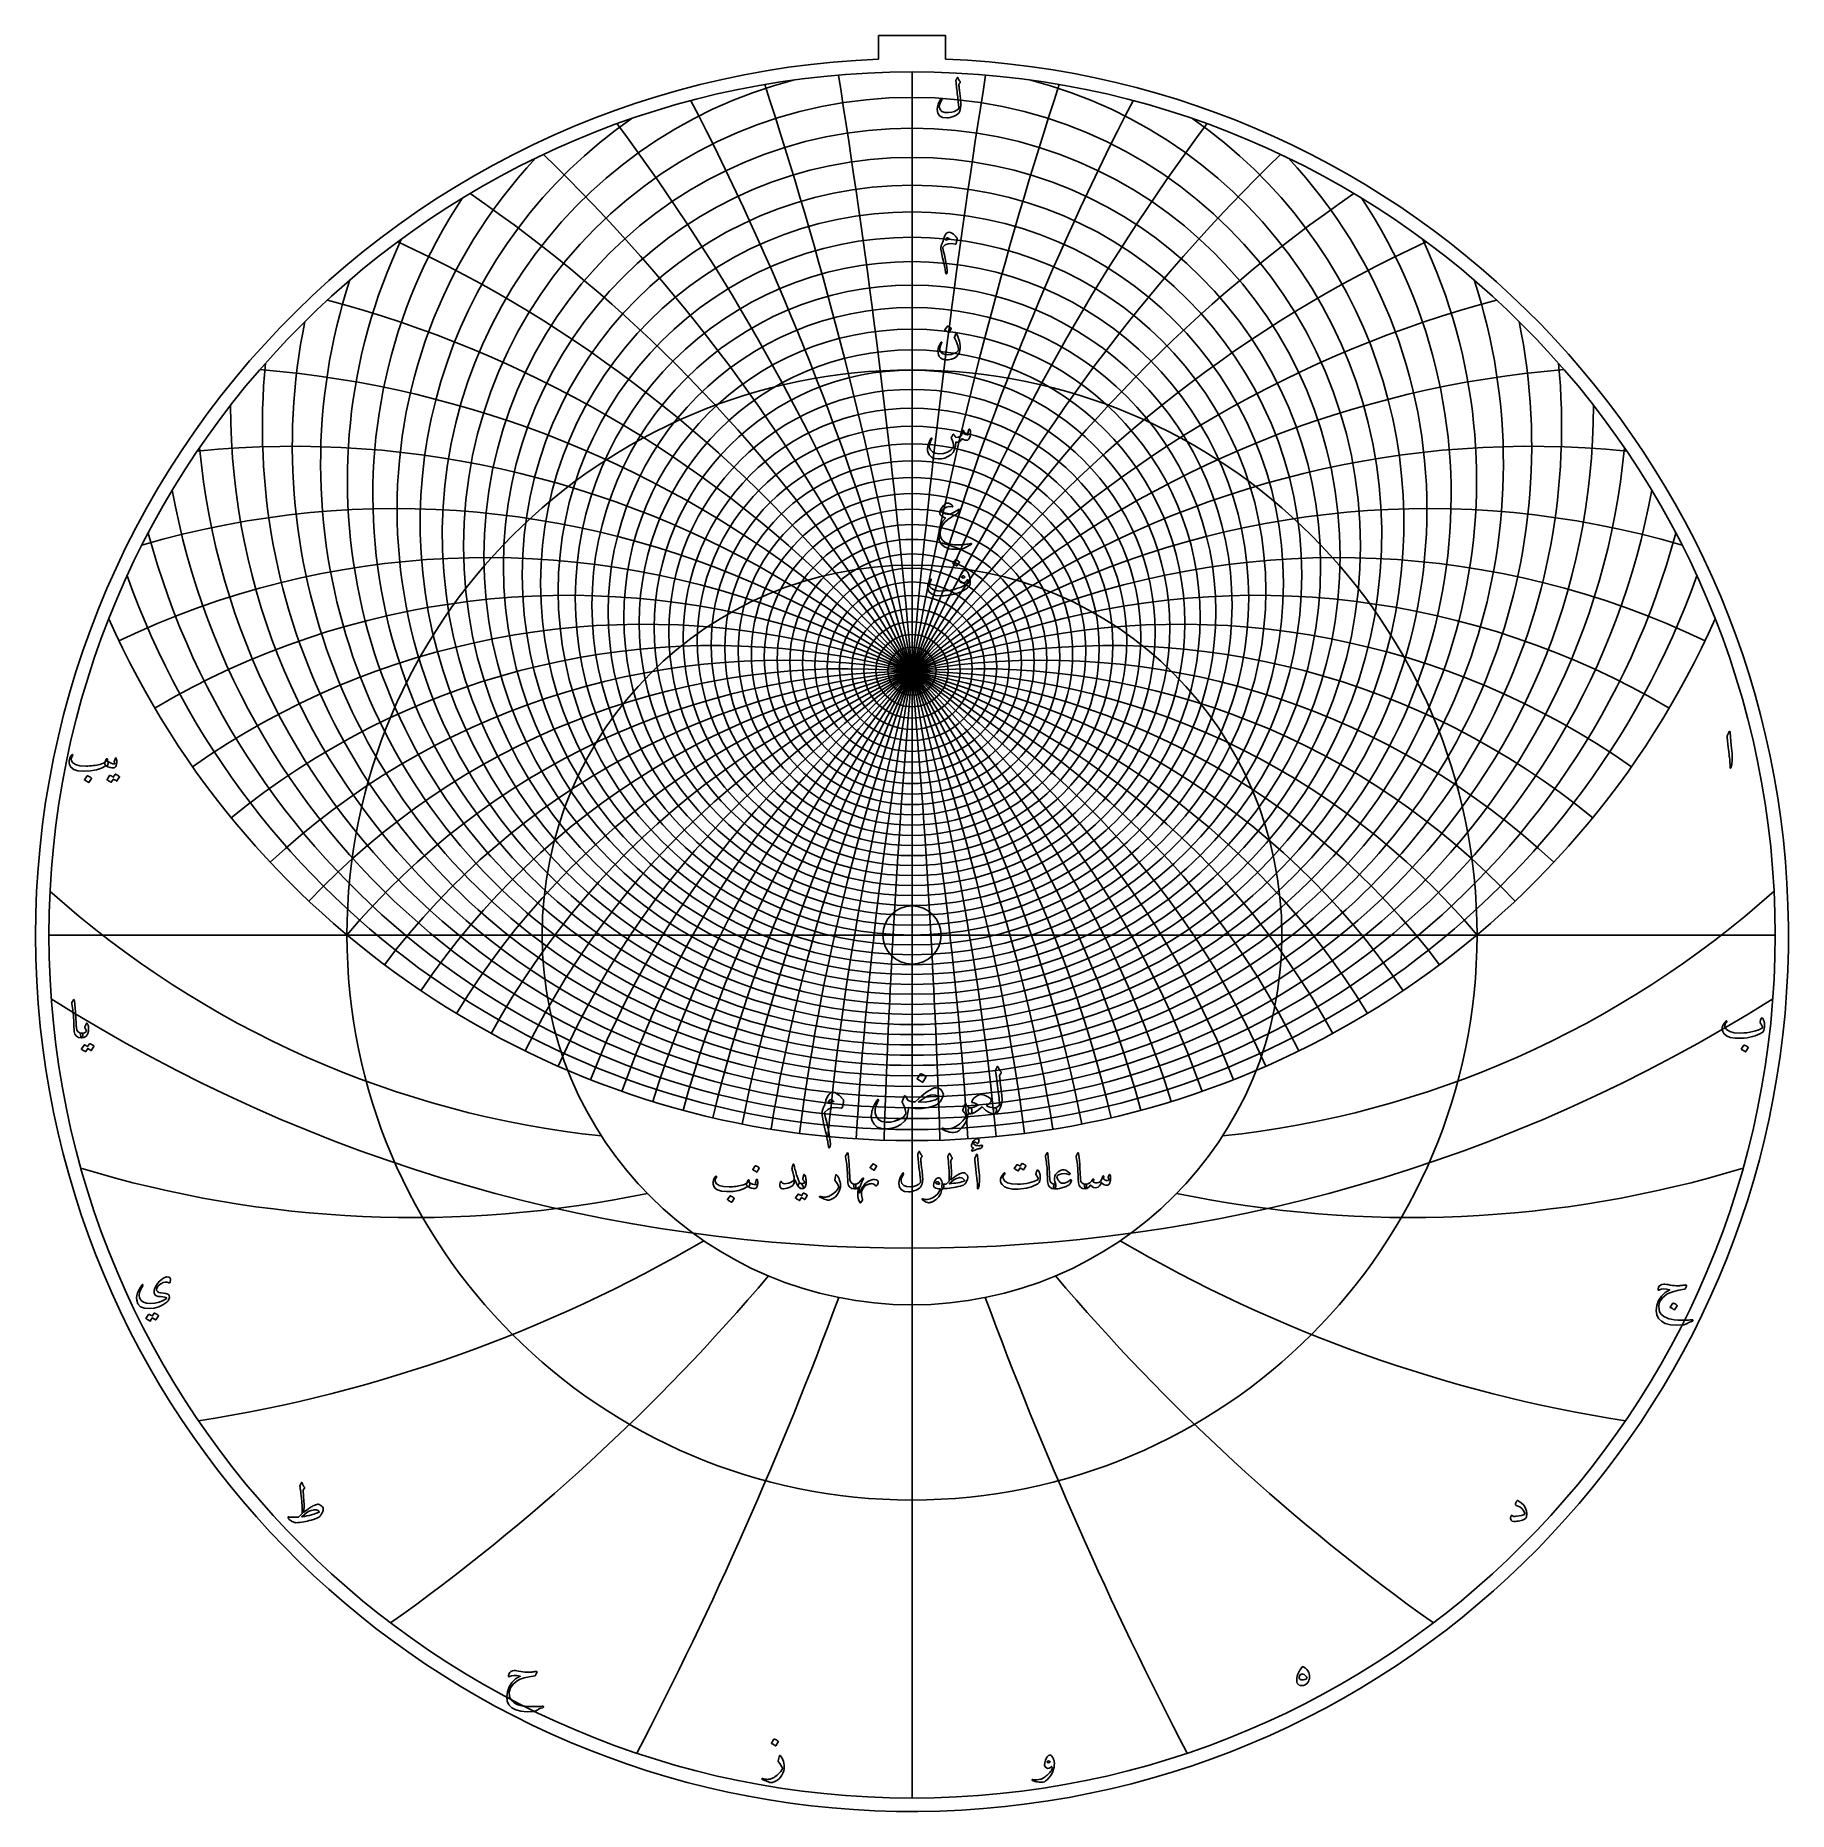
# Model space of a CAD drawing. Header units: millimetres. Extents: x -128 to 128, y -128 to 131.
import ezdxf

# ---------------------------------------------------------------- set-up
doc = ezdxf.new("R2010")
doc.units = ezdxf.units.MM
for name, color, linetype in [('CUT_INNER', 6, 'Continuous'), ('CUT_OUTER', 1, 'Continuous'), ('ENGRAVE', 7, 'Continuous'), ('ENGRAVE_FINE', 8, 'Continuous'), ('TEXT', 5, 'Continuous')]:
    doc.layers.add(name, color=color, linetype=linetype)

msp = doc.modelspace()

# ---------------------------------------------------------------- linework, layer by layer
at = {"layer": 'CUT_INNER'}
msp.add_circle((0, 0), 4.25, dxfattribs=at)
at = {"layer": 'CUT_OUTER'}
for points in [[(-4.9, 131.31), (4.9, 131.31), (4.9, 127.86)], [(-4.9, 127.86), (-4.9, 131.31)]]:
    msp.add_lwpolyline(points, dxfattribs=at)
for start, end in [(92.1944, 185.9767), (185.9764, 87.8052)]:
    msp.add_arc((0, 0), 127.95, start, end, dxfattribs=at)
at = {"layer": 'ENGRAVE'}
for points in [[(0, -126), (0, 126)], [(-126, 0), (126, 0)], [(0, -126), (0, -53.99)]]:
    msp.add_lwpolyline(points, dxfattribs=at)
for centre, radius in [((0, 0), 126), ((0, 55.29), 62.5), ((0, 49.15), 49.15), ((0, 0), 82.48), ((0, 44.85), 37.63), ((0, 41.88), 27.33), ((0, 39.93), 17.83), ((0, 0), 53.99), ((0, 38.82), 8.8), ((0, 38.46), 1.68)]:
    msp.add_circle(centre, radius, dxfattribs=at)
for centre, radius, start, end in [((0, 64.16), 78.7, 146.5499, 33.4501), ((0, 77.39), 99.49, 180.0395, 359.9605), ((0, 98.29), 128.31, 203.9755, 336.0245), ((0, -69.21), 107.67, 40, 140), ((0, -69.21), 107.67, 40, 140), ((-30.31, 113.11), 143.23, 228.1683, 263.9813), ((30.31, 113.11), 143.23, 276.0187, 311.8317), ((-72.76, 126.02), 167.27, 253.1255, 281.7759), ((72.76, 126.02), 167.27, 258.2241, 286.8745), ((-136.57, 136.57), 210.01, 278.8827, 300.3705), ((136.57, 136.57), 210.01, 239.6295, 261.1173), ((-250.08, 144.38), 300.32, 305.3999, 319.7251), ((250.08, 144.38), 300.32, 220.2749, 234.6001), ((-556.77, 149.19), 582.28, 332.52768, 339.69028), ((556.77, 149.19), 582.28, 200.30972, 207.47232)]:
    msp.add_arc(centre, radius, start, end, dxfattribs=at)
at = {"layer": 'ENGRAVE_FINE'}
for centre, radius in [((0, 56.81), 65.47), ((0, 53.88), 59.64), ((0, 52.56), 56.89), ((0, 51.34), 54.22), ((0, 50.21), 51.65), ((0, 48.16), 46.72), ((0, 47.24), 44.36), ((0, 46.38), 42.06), ((0, 45.59), 39.82), ((0, 44.16), 35.49), ((0, 43.52), 33.39), ((0, 42.93), 31.34), ((0, 42.38), 29.32), ((0, 41.41), 25.38), ((0, 40.99), 23.45), ((0, 40.6), 21.56), ((0, 40.24), 19.68), ((0, 39.64), 15.99), ((0, 39.39), 14.17), ((0, 39.17), 12.37), ((0, 38.98), 10.58), ((0, 38.69), 7.03), ((0, 38.59), 5.27), ((0, 38.52), 3.51), ((0, 38.47), 1.75)]:
    msp.add_circle(centre, radius, dxfattribs=at)
for centre, radius, start, end in [((0, 58.44), 68.57, 104.4745, 75.5255), ((-1230.65, -69.21), 1235.35, 1.82085, 9.07032), ((-1230.65, -69.21), 1235.35, 1.82085, 9.07032), ((1230.65, -69.21), 1235.35, 170.92968, 178.17915), ((1230.65, -69.21), 1235.35, 170.92968, 178.17915), ((-610.61, -69.21), 620.03, 3.64774, 18.17094), ((-610.61, -69.21), 620.03, 3.64774, 18.17094), ((610.61, -69.21), 620.03, 161.82906, 176.35226), ((610.61, -69.21), 620.03, 161.82906, 176.35226), ((-401.82, -69.21), 416, 5.4868, 27.3324), ((-401.82, -69.21), 416, 5.4868, 27.3324), ((401.82, -69.21), 416, 152.6676, 174.5132), ((401.82, -69.21), 416, 152.6676, 174.5132), ((0, 60.2), 71.79, 124.8016, 55.1984), ((-295.81, -69.21), 314.8, 7.3442, 36.5857), ((-295.81, -69.21), 314.8, 7.3442, 36.5857), ((295.81, -69.21), 314.8, 143.4143, 172.6558), ((295.81, -69.21), 314.8, 143.4143, 172.6558), ((0, 62.1), 75.17, 136.9782, 43.0218), ((-230.89, -69.21), 254.76, 9.2264, 45.9621), ((-230.89, -69.21), 254.76, 9.2264, 45.9621), ((230.89, -69.21), 254.76, 134.0379, 170.7736), ((230.89, -69.21), 254.76, 134.0379, 170.7736), ((-186.49, -69.21), 215.34, 11.1404, 55.493), ((-186.49, -69.21), 215.34, 11.1404, 55.493), ((186.49, -69.21), 215.34, 124.507, 168.8596), ((186.49, -69.21), 215.34, 124.507, 168.8596), ((0, 66.38), 82.41, 154.6905, 25.3095), ((-153.77, -69.21), 187.71, 13.0932, 65.2089), ((-153.77, -69.21), 187.71, 13.0932, 65.2089), ((153.77, -69.21), 187.71, 114.7911, 166.9068), ((153.77, -69.21), 187.71, 114.7911, 166.9068), ((0, 68.79), 86.33, 161.893, 18.107), ((-128.31, -69.21), 167.5, 15.0926, 75.1376), ((-128.31, -69.21), 167.5, 15.0926, 75.1376), ((128.31, -69.21), 167.5, 104.8624, 164.9074), ((128.31, -69.21), 167.5, 104.8624, 164.9074), ((0, 71.42), 90.46, 168.4209, 11.5791), ((0, 74.27), 94.83, 174.4344, 5.5656), ((-107.67, -69.21), 152.27, 17.1469, 85.3015), ((-107.67, -69.21), 152.27, 17.1469, 85.3015), ((107.67, -69.21), 152.27, 94.6985, 162.8531), ((107.67, -69.21), 152.27, 94.6985, 162.8531), ((-90.34, -69.21), 140.55, 19.2651, 95.712), ((-90.34, -69.21), 140.55, 19.2651, 95.712), ((0, 80.8), 104.45, 185.3109, 354.6891), ((90.34, -69.21), 140.55, 84.288, 160.7349), ((90.34, -69.21), 140.55, 84.288, 160.7349), ((0, 84.55), 109.76, 190.303, 349.697), ((-75.39, -69.21), 131.44, 21.4574, 106.3622), ((-75.39, -69.21), 131.44, 21.4574, 106.3622), ((75.39, -69.21), 131.44, 73.6378, 158.5426), ((75.39, -69.21), 131.44, 73.6378, 158.5426), ((0, 88.67), 115.47, 195.0574, 344.9426), ((-62.16, -69.21), 124.32, 23.7347, 115.5441), ((-62.16, -69.21), 124.32, 23.7347, 115.5441), ((62.16, -69.21), 124.32, 64.4559, 156.2653), ((62.16, -69.21), 124.32, 64.4559, 156.2653), ((0, 93.23), 121.63, 199.6064, 340.3936), ((-50.21, -69.21), 118.8, 26.1095, 120.5197), ((-50.21, -69.21), 118.8, 26.1095, 120.5197), ((50.21, -69.21), 118.8, 59.4803, 153.8905), ((50.21, -69.21), 118.8, 59.4803, 153.8905), ((-39.19, -69.21), 114.58, 28.5955, 125.0689), ((-39.19, -69.21), 114.58, 28.5955, 125.0689), ((39.19, -69.21), 114.58, 54.9311, 151.4045), ((39.19, -69.21), 114.58, 54.9311, 151.4045), ((-28.85, -69.21), 111.47, 31.2084, 129.2467), ((-28.85, -69.21), 111.47, 31.2084, 129.2467), ((28.85, -69.21), 111.47, 50.7533, 148.7916), ((28.85, -69.21), 111.47, 50.7533, 148.7916), ((-18.98, -69.21), 109.33, 33.9661, 133.1012), ((-18.98, -69.21), 109.33, 33.9661, 133.1012), ((18.98, -69.21), 109.33, 46.8988, 146.0339), ((18.98, -69.21), 109.33, 46.8988, 146.0339), ((-9.42, -69.21), 108.08, 36.8889, 136.6737), ((-9.42, -69.21), 108.08, 36.8889, 136.6737), ((9.42, -69.21), 108.08, 43.3263, 143.1111), ((9.42, -69.21), 108.08, 43.3263, 143.1111), ((0, 189.3), 235.02, 237.6785, 302.3215)]:
    msp.add_arc(centre, radius, start, end, dxfattribs=at)
at = {"layer": 'TEXT'}
for points in [[(6.57, 125.14), (6.58, 125.16), (6.6, 125.18), (6.62, 125.19), (6.64, 125.19), (6.67, 125.19), (6.69, 125.18), (6.7, 125.16), (6.72, 125.13), (6.78, 124.96), (6.86, 124.82), (6.93, 124.7), (7.01, 124.6), (7.04, 124.56), (7.05, 124.52), (7.04, 124.47), (7.01, 124.42), (6.99, 124.4), (6.97, 124.37), (6.96, 124.35), (6.94, 124.33), (6.93, 124.31), (6.92, 124.29), (6.9, 124.27), (6.89, 124.26), (6.87, 124.23), (6.86, 124.19), (6.85, 124.16), (6.85, 124.11), (6.86, 123.99), (6.87, 123.85), (6.88, 123.7), (6.9, 123.54), (6.92, 123.37), (6.94, 123.19), (6.96, 122.99), (6.99, 122.79), (7.01, 122.59), (7.04, 122.39), (7.06, 122.21), (7.08, 122.05), (7.09, 121.89), (7.1, 121.75), (7.12, 121.61), (7.12, 121.49), (7.13, 121.13), (7.1, 120.79), (7.04, 120.47), (6.93, 120.16), (6.82, 119.98), (6.66, 119.82), (6.44, 119.67), (6.17, 119.53), (5.87, 119.42), (5.59, 119.34), (5.32, 119.29), (5.08, 119.28), (4.46, 119.36), (4.02, 119.59), (3.76, 119.97), (3.67, 120.5), (3.7, 120.89), (3.8, 121.27), (3.98, 121.65), (4.22, 122.01), (4.24, 122.03), (4.26, 122.05), (4.28, 122.05), (4.3, 122.05), (4.32, 122.04), (4.34, 122.03), (4.35, 122.02), (4.36, 122), (4.36, 121.97), (4.36, 121.95), (4.36, 121.93), (4.34, 121.9), (4.18, 121.58), (4.06, 121.3), (4, 121.08), (3.99, 120.9), (4.11, 120.51), (4.37, 120.24), (4.77, 120.08), (5.32, 120.05), (5.81, 120.1), (6.22, 120.22), (6.56, 120.41), (6.83, 120.68), (6.83, 120.8), (6.82, 120.95), (6.8, 121.12), (6.79, 121.31), (6.76, 121.53), (6.74, 121.76), (6.7, 122.02), (6.67, 122.3), (6.63, 122.58), (6.6, 122.87), (6.57, 123.15), (6.54, 123.42), (6.51, 123.69), (6.48, 123.96), (6.46, 124.22), (6.44, 124.47), (6.41, 124.72), (6.41, 124.75), (6.42, 124.77), (6.42, 124.8), (6.43, 124.82)], [(4.51, 101.16), (4.53, 101.27), (4.56, 101.39), (4.58, 101.5), (4.61, 101.62), (4.65, 101.73), (4.68, 101.84), (4.73, 101.95), (4.78, 102.06), (4.88, 102.25), (4.99, 102.4), (5.11, 102.51), (5.23, 102.57), (5.41, 102.6), (5.6, 102.57), (5.82, 102.46), (6.05, 102.29), (6.12, 102.24), (6.18, 102.18), (6.24, 102.12), (6.3, 102.06), (6.36, 102), (6.41, 101.93), (6.47, 101.86), (6.53, 101.8), (6.55, 101.76), (6.57, 101.72), (6.58, 101.68), (6.58, 101.64), (6.56, 101.5), (6.54, 101.36), (6.51, 101.25), (6.5, 101.15), (6.48, 101.06), (6.47, 101), (6.45, 100.95), (6.45, 100.93), (6.42, 100.89), (6.4, 100.87), (6.36, 100.86), (6.32, 100.87), (5.76, 100.95), (5.27, 100.9), (4.86, 100.73), (4.51, 100.43), (4.49, 100.4), (4.48, 100.36), (4.47, 100.32), (4.48, 100.29), (4.61, 99.8), (4.73, 99.29), (4.85, 98.76), (4.96, 98.21), (5.08, 97.47), (5.14, 96.94), (5.11, 96.62), (5.02, 96.5), (4.98, 96.51), (4.94, 96.54), (4.92, 96.6), (4.91, 96.69), (4.89, 96.87), (4.86, 97.05), (4.83, 97.24), (4.8, 97.44), (4.76, 97.65), (4.71, 97.86), (4.66, 98.08), (4.6, 98.31), (4.42, 99.06), (4.29, 99.66), (4.23, 100.1), (4.23, 100.39), (4.25, 100.52), (4.28, 100.64), (4.31, 100.76), (4.34, 100.86), (4.38, 100.95), (4.42, 101.03), (4.47, 101.1), (4.51, 101.16)], [(4.89, 101.43), (4.96, 101.45), (5.03, 101.48), (5.1, 101.5), (5.18, 101.52), (5.26, 101.54), (5.35, 101.56), (5.43, 101.57), (5.52, 101.59), (5.4, 101.68), (5.29, 101.74), (5.2, 101.77), (5.12, 101.77), (5.04, 101.72), (4.97, 101.65), (4.92, 101.55), (4.89, 101.43)], [(5.16, 88.86), (5.17, 88.86), (5.18, 88.87), (5.2, 88.87), (5.22, 88.87), (5.36, 88.81), (5.49, 88.74), (5.62, 88.66), (5.73, 88.57), (5.75, 88.55), (5.75, 88.54), (5.75, 88.52), (5.74, 88.51), (5.4, 87.96), (5.39, 87.94), (5.37, 87.94), (5.35, 87.95), (5.33, 87.96), (5.31, 87.98), (5.27, 88), (5.23, 88.03), (5.17, 88.06), (5.11, 88.11), (5.02, 88.16), (4.93, 88.22), (4.82, 88.28), (4.8, 88.29), (4.8, 88.3), (4.8, 88.31), (4.8, 88.33)], [(6.5, 87.77), (6.56, 87.64), (6.62, 87.52), (6.68, 87.38), (6.74, 87.24), (6.79, 87.1), (6.84, 86.95), (6.88, 86.79), (6.92, 86.62), (6.96, 86.45), (6.99, 86.29), (7.01, 86.13), (7.02, 85.96), (7.02, 85.8), (7.02, 85.64), (7, 85.48), (6.98, 85.32), (6.95, 85.15), (6.9, 85), (6.84, 84.86), (6.76, 84.73), (6.51, 84.43), (6.19, 84.21), (5.78, 84.05), (5.29, 83.96), (4.94, 83.96), (4.63, 84), (4.37, 84.1), (4.14, 84.26), (3.98, 84.46), (3.86, 84.7), (3.8, 84.97), (3.79, 85.28), (3.83, 85.6), (3.92, 85.91), (4.05, 86.21), (4.23, 86.5), (4.26, 86.53), (4.29, 86.55), (4.31, 86.55), (4.34, 86.54), (4.36, 86.52), (4.37, 86.49), (4.36, 86.45), (4.33, 86.4), (4.15, 86.04), (4.06, 85.71), (4.07, 85.42), (4.16, 85.17), (4.33, 84.97), (4.57, 84.82), (4.88, 84.73), (5.25, 84.7), (5.71, 84.75), (6.12, 84.87), (6.48, 85.06), (6.79, 85.34), (6.79, 85.34), (6.8, 85.36), (6.8, 85.38), (6.8, 85.4), (6.79, 85.58), (6.75, 85.79), (6.69, 86.04), (6.59, 86.31), (6.54, 86.44), (6.49, 86.57), (6.44, 86.69), (6.39, 86.8), (6.34, 86.9), (6.29, 86.98), (6.25, 87.06), (6.21, 87.13), (6.18, 87.16), (6.17, 87.2), (6.17, 87.22), (6.18, 87.25), (6.39, 87.79), (6.41, 87.82), (6.44, 87.83), (6.47, 87.81), (6.5, 87.77)], [(8.28, 73.79), (8.29, 73.82), (8.31, 73.85), (8.33, 73.86), (8.35, 73.86), (8.38, 73.86), (8.41, 73.85), (8.43, 73.83), (8.45, 73.81), (8.49, 73.72), (8.52, 73.6), (8.54, 73.47), (8.54, 73.31), (8.53, 73.06), (8.48, 72.82), (8.4, 72.59), (8.29, 72.37), (8.25, 72.32), (8.21, 72.28), (8.16, 72.25), (8.11, 72.23), (7.94, 72.22), (7.75, 72.25), (7.54, 72.33), (7.32, 72.44), (7.14, 72.19), (6.92, 72.02), (6.67, 71.94), (6.39, 71.94), (6.38, 71.79), (6.36, 71.64), (6.35, 71.5), (6.33, 71.36), (6.3, 71.23), (6.27, 71.11), (6.24, 70.99), (6.2, 70.87), (6.11, 70.65), (5.99, 70.46), (5.84, 70.28), (5.66, 70.11), (5.24, 69.83), (4.79, 69.63), (4.32, 69.52), (3.83, 69.49), (3.27, 69.56), (2.83, 69.76), (2.5, 70.08), (2.29, 70.53), (2.27, 70.69), (2.26, 70.87), (2.28, 71.09), (2.32, 71.34), (2.39, 71.61), (2.49, 71.89), (2.61, 72.18), (2.77, 72.49), (2.78, 72.5), (2.79, 72.52), (2.81, 72.53), (2.83, 72.53), (2.85, 72.53), (2.87, 72.52), (2.88, 72.51), (2.9, 72.5), (2.9, 72.48), (2.91, 72.46), (2.9, 72.44), (2.9, 72.42), (2.7, 72.02), (2.58, 71.69), (2.52, 71.43), (2.53, 71.24), (2.72, 70.82), (3, 70.52), (3.4, 70.33), (3.9, 70.26), (4.6, 70.3), (5.19, 70.48), (5.67, 70.79), (6.05, 71.23), (6.04, 71.52), (6, 71.83), (5.9, 72.15), (5.76, 72.49), (5.75, 72.53), (5.74, 72.56), (5.73, 72.59), (5.74, 72.61), (5.78, 72.69), (5.82, 72.77), (5.85, 72.84), (5.89, 72.9), (5.92, 72.96), (5.95, 73.02), (5.98, 73.06), (6, 73.1), (6.02, 73.12), (6.03, 73.13), (6.05, 73.12), (6.07, 73.11), (6.08, 73.1), (6.09, 73.08), (6.11, 73.06), (6.13, 73.04), (6.15, 73.01), (6.17, 72.97), (6.2, 72.93), (6.23, 72.88), (6.28, 72.79), (6.33, 72.72), (6.37, 72.68), (6.4, 72.66), (6.59, 72.64), (6.78, 72.68), (6.97, 72.76), (7.16, 72.88), (7.22, 72.97), (7.29, 73.11), (7.36, 73.3), (7.42, 73.55), (7.43, 73.58), (7.44, 73.6), (7.46, 73.61), (7.48, 73.63), (7.5, 73.63), (7.52, 73.64), (7.54, 73.63), (7.56, 73.63), (7.59, 73.58), (7.6, 73.49), (7.59, 73.37), (7.57, 73.2), (7.72, 73.11), (7.87, 73.06), (8.04, 73.03), (8.22, 73.03), (8.21, 73.08), (8.21, 73.13), (8.2, 73.16), (8.18, 73.18), (8.16, 73.2), (8.15, 73.23), (8.15, 73.25), (8.15, 73.27)], [(5.02, 63.03), (5.13, 63.06), (5.25, 63.06), (5.39, 63.03), (5.53, 62.96), (5.6, 62.92), (5.67, 62.87), (5.73, 62.83), (5.79, 62.78), (5.84, 62.74), (5.88, 62.69), (5.92, 62.65), (5.95, 62.61), (5.97, 62.56), (5.96, 62.54), (5.93, 62.53), (5.86, 62.53), (5.42, 62.56), (5.02, 62.47), (4.65, 62.25), (4.31, 61.91), (4.3, 61.89), (4.3, 61.86), (4.31, 61.84), (4.33, 61.81), (4.6, 61.62), (4.88, 61.48), (5.19, 61.42), (5.52, 61.42), (5.58, 61.43), (5.66, 61.46), (5.75, 61.51), (5.86, 61.57), (6.07, 61.69), (6.25, 61.8), (6.4, 61.89), (6.53, 61.97), (6.64, 62.04), (6.72, 62.09), (6.79, 62.13), (6.82, 62.15), (6.88, 62.16), (6.9, 62.15), (6.91, 62.1), (6.89, 62.02), (6.81, 61.82), (6.74, 61.67), (6.68, 61.56), (6.63, 61.52), (6.48, 61.45), (6.33, 61.36), (6.16, 61.27), (5.98, 61.16), (5.8, 61.05), (5.61, 60.92), (5.41, 60.78), (5.2, 60.63), (4.78, 60.26), (4.46, 59.82), (4.24, 59.32), (4.12, 58.75), (4.12, 58.44), (4.17, 58.16), (4.27, 57.89), (4.43, 57.65), (4.82, 57.32), (5.4, 57.1), (6.17, 56.98), (7.12, 56.97), (7.27, 56.97), (7.43, 56.99), (7.6, 57), (7.78, 57.02), (7.97, 57.05), (8.17, 57.08), (8.38, 57.11), (8.61, 57.15), (8.65, 57.15), (8.68, 57.15), (8.69, 57.14), (8.7, 57.13), (8.67, 57.05), (8.52, 56.94), (8.27, 56.79), (7.91, 56.6), (7.69, 56.5), (7.5, 56.42), (7.34, 56.37), (7.2, 56.35), (6.69, 56.31), (6.23, 56.31), (5.81, 56.33), (5.44, 56.39), (4.75, 56.65), (4.26, 57.07), (3.98, 57.63), (3.9, 58.36), (3.99, 59.12), (4.18, 59.79), (4.47, 60.37), (4.88, 60.86), (4.62, 60.98), (4.4, 61.1), (4.24, 61.22), (4.12, 61.34), (4.09, 61.39), (4.07, 61.45), (4.06, 61.5), (4.06, 61.57), (4.08, 61.74), (4.12, 61.9), (4.17, 62.05), (4.24, 62.19), (4.41, 62.48), (4.6, 62.71), (4.8, 62.9), (5.02, 63.03)], [(6.33, 54.78), (6.33, 54.79), (6.35, 54.79), (6.36, 54.8), (6.38, 54.79), (6.52, 54.74), (6.66, 54.67), (6.78, 54.59), (6.9, 54.49), (6.91, 54.48), (6.92, 54.46), (6.91, 54.45), (6.91, 54.43), (6.56, 53.88), (6.55, 53.87), (6.54, 53.86), (6.52, 53.87), (6.49, 53.89), (6.47, 53.9), (6.44, 53.92), (6.4, 53.95), (6.34, 53.99), (6.27, 54.03), (6.19, 54.08), (6.09, 54.14), (5.98, 54.21), (5.97, 54.22), (5.96, 54.23), (5.96, 54.24), (5.97, 54.25)], [(7.61, 53.23), (7.75, 53.24), (7.9, 53.18), (8.04, 53.06), (8.18, 52.87), (8.31, 52.63), (8.41, 52.33), (8.47, 51.99), (8.51, 51.61), (8.51, 51.47), (8.5, 51.34), (8.48, 51.22), (8.44, 51.11), (8.31, 50.89), (8.12, 50.68), (7.87, 50.48), (7.54, 50.29), (7.36, 50.2), (7.18, 50.12), (6.98, 50.04), (6.79, 49.96), (6.58, 49.9), (6.37, 49.83), (6.15, 49.77), (5.93, 49.72), (5.7, 49.67), (5.48, 49.63), (5.26, 49.6), (5.05, 49.57), (4.84, 49.54), (4.64, 49.52), (4.44, 49.51), (4.25, 49.51), (3.44, 49.58), (2.84, 49.79), (2.46, 50.15), (2.3, 50.65), (2.29, 50.77), (2.3, 50.9), (2.32, 51.05), (2.35, 51.22), (2.4, 51.4), (2.47, 51.58), (2.55, 51.75), (2.66, 51.91), (2.68, 51.93), (2.69, 51.95), (2.72, 51.95), (2.74, 51.96), (2.76, 51.95), (2.78, 51.94), (2.8, 51.93), (2.81, 51.91), (2.81, 51.88), (2.81, 51.86), (2.8, 51.84), (2.79, 51.82), (2.59, 51.43), (2.53, 51.1), (2.59, 50.83), (2.79, 50.61), (3.22, 50.39), (3.77, 50.25), (4.42, 50.21), (5.18, 50.27), (5.51, 50.31), (5.85, 50.38), (6.18, 50.46), (6.52, 50.56), (6.85, 50.67), (7.19, 50.8), (7.52, 50.95), (7.86, 51.11), (8.03, 51.21), (8.17, 51.32), (8.26, 51.44), (8.31, 51.56), (8.28, 51.65), (8.24, 51.73), (8.19, 51.8), (8.12, 51.87), (8.11, 51.87), (8.1, 51.87), (8.09, 51.85), (8.07, 51.83), (7.97, 51.67), (7.85, 51.54), (7.72, 51.45), (7.58, 51.41), (7.32, 51.41), (7.12, 51.48), (6.98, 51.64), (6.9, 51.88), (6.9, 52.09), (6.97, 52.34), (7.11, 52.64), (7.31, 52.99), (7.38, 53.07), (7.45, 53.14), (7.53, 53.19), (7.61, 53.23)], [(7.69, 52.2), (7.72, 52.24), (7.72, 52.27), (7.71, 52.3), (7.68, 52.33), (7.56, 52.41), (7.45, 52.43), (7.36, 52.39), (7.28, 52.29), (7.27, 52.26), (7.26, 52.23), (7.27, 52.21), (7.28, 52.19), (7.39, 52.12), (7.49, 52.11), (7.59, 52.13), (7.69, 52.2)], [(119.22, 29.55), (119.29, 29.69), (119.35, 29.74), (119.39, 29.7), (119.43, 29.56), (119.6, 27.67), (119.71, 26.5), (119.73, 25.57), (119.67, 24.88), (119.53, 24.42), (119.51, 24.38), (119.49, 24.36), (119.47, 24.36), (119.45, 24.37), (119.43, 24.39), (119.43, 24.42), (119.42, 24.46), (119.42, 24.5), (119.42, 24.84), (119.4, 25.19), (119.37, 25.57), (119.32, 25.96), (119.31, 26.07), (119.28, 26.35), (119.23, 26.8), (119.16, 27.44), (118.99, 28.84), (118.99, 28.91), (118.99, 28.98), (119, 29.04), (119.02, 29.1)], [(-117.47, 25.38), (-117.47, 25.38), (-117.46, 25.38), (-117.45, 25.37), (-117.45, 25.37), (-117.44, 25.36), (-117.43, 25.36), (-117.43, 25.35), (-117.42, 25.35), (-117.36, 25.27), (-117.33, 25.17), (-117.35, 25.03), (-117.4, 24.87), (-117.44, 24.76), (-117.49, 24.7), (-117.54, 24.67), (-117.59, 24.69), (-117.62, 24.7), (-117.64, 24.7), (-117.65, 24.7), (-117.67, 24.69), (-118.3, 24.35), (-119.06, 24.1), (-119.94, 23.96), (-120.95, 23.92), (-121.76, 23.99), (-122.38, 24.18), (-122.79, 24.48), (-123.01, 24.9), (-123.04, 25.09), (-123.05, 25.29), (-123.03, 25.49), (-122.99, 25.69), (-122.92, 25.86), (-122.85, 26.02), (-122.76, 26.17), (-122.65, 26.3), (-122.63, 26.31), (-122.61, 26.32), (-122.59, 26.33), (-122.57, 26.33), (-122.55, 26.32), (-122.53, 26.31), (-122.52, 26.29), (-122.51, 26.27), (-122.5, 26.26), (-122.5, 26.24), (-122.51, 26.21), (-122.53, 26.18), (-122.64, 26.02), (-122.72, 25.86), (-122.75, 25.7), (-122.75, 25.55), (-122.56, 25.16), (-122.13, 24.89), (-121.46, 24.72), (-120.55, 24.66), (-120.3, 24.67), (-120.05, 24.68), (-119.8, 24.7), (-119.55, 24.73), (-119.3, 24.76), (-119.05, 24.8), (-118.81, 24.85), (-118.57, 24.91), (-118.34, 24.98), (-118.15, 25.04), (-118.01, 25.11), (-117.9, 25.17), (-117.86, 25.21), (-117.82, 25.25), (-117.79, 25.3), (-117.76, 25.36), (-117.73, 25.43), (-117.7, 25.5), (-117.67, 25.57), (-117.64, 25.65), (-117.63, 25.68), (-117.62, 25.7), (-117.6, 25.72), (-117.57, 25.73), (-117.54, 25.74), (-117.51, 25.74), (-117.48, 25.73), (-117.46, 25.71), (-117.44, 25.68), (-117.43, 25.65), (-117.42, 25.61), (-117.43, 25.57)], [(-117.71, 24.76), (-117.79, 24.84), (-117.83, 24.94), (-117.84, 25.06), (-117.8, 25.21), (-117.72, 25.33), (-117.64, 25.41), (-117.57, 25.44), (-117.51, 25.41), (-117.22, 25.22), (-116.93, 25.09), (-116.64, 25.01), (-116.35, 24.99), (-116.34, 24.99), (-116.33, 25), (-116.33, 25.01), (-116.33, 25.02), (-116.34, 25.05), (-116.36, 25.08), (-116.39, 25.13), (-116.44, 25.2), (-116.45, 25.22), (-116.46, 25.24), (-116.46, 25.26), (-116.46, 25.28), (-116.27, 25.81), (-116.27, 25.83), (-116.25, 25.84), (-116.24, 25.85), (-116.23, 25.86), (-116.21, 25.85), (-116.2, 25.85), (-116.19, 25.83), (-116.18, 25.82), (-116.12, 25.64), (-116.09, 25.47), (-116.08, 25.3), (-116.09, 25.13), (-116.13, 24.92), (-116.18, 24.74), (-116.24, 24.61), (-116.32, 24.52), (-116.38, 24.47), (-116.43, 24.43), (-116.48, 24.4), (-116.53, 24.39), (-116.79, 24.39), (-117.07, 24.45), (-117.38, 24.57), (-117.71, 24.76)], [(-116.33, 23.45), (-116.32, 23.46), (-116.31, 23.46), (-116.29, 23.47), (-116.27, 23.46), (-116.19, 23.44), (-116.12, 23.4), (-116.05, 23.37), (-115.98, 23.33), (-115.91, 23.29), (-115.84, 23.25), (-115.78, 23.2), (-115.72, 23.15), (-115.7, 23.13), (-115.7, 23.11), (-115.7, 23.1), (-115.71, 23.08), (-116.08, 22.49), (-116.09, 22.48), (-116.11, 22.48), (-116.13, 22.49), (-116.15, 22.5), (-116.17, 22.52), (-116.19, 22.54), (-116.23, 22.56), (-116.28, 22.59), (-116.34, 22.63), (-116.41, 22.67), (-116.5, 22.72), (-116.59, 22.77), (-116.89, 22.32), (-116.9, 22.3), (-116.92, 22.3), (-116.94, 22.31), (-116.96, 22.33), (-116.98, 22.34), (-117.02, 22.36), (-117.07, 22.4), (-117.13, 22.43), (-117.2, 22.48), (-117.29, 22.53), (-117.39, 22.6), (-117.51, 22.67), (-117.52, 22.68), (-117.52, 22.69), (-117.52, 22.7), (-117.51, 22.71), (-117.13, 23.28), (-117.12, 23.29), (-117.11, 23.29), (-117.09, 23.3), (-117.07, 23.29), (-117.01, 23.27), (-116.94, 23.25), (-116.88, 23.22), (-116.82, 23.19), (-116.77, 23.15), (-116.71, 23.12), (-116.66, 23.08), (-116.61, 23.04)], [(-120.41, 23.23), (-120.4, 23.24), (-120.39, 23.25), (-120.37, 23.25), (-120.35, 23.25), (-120.2, 23.19), (-120.05, 23.11), (-119.92, 23.02), (-119.8, 22.92), (-119.78, 22.91), (-119.78, 22.89), (-119.78, 22.88), (-119.79, 22.86), (-120.15, 22.27), (-120.17, 22.26), (-120.18, 22.25), (-120.21, 22.26), (-120.23, 22.28), (-120.25, 22.29), (-120.29, 22.32), (-120.33, 22.35), (-120.39, 22.39), (-120.47, 22.43), (-120.55, 22.49), (-120.66, 22.55), (-120.77, 22.62), (-120.79, 22.63), (-120.8, 22.64), (-120.8, 22.65), (-120.79, 22.67)], [(-122.39, -9.45), (-122.38, -9.42), (-122.36, -9.41), (-122.35, -9.4), (-122.34, -9.4), (-122.32, -9.41), (-122.3, -9.44), (-122.29, -9.49), (-122.28, -9.56), (-122.21, -10.14), (-122.16, -10.67), (-122.12, -11.17), (-122.09, -11.61), (-122.07, -12), (-122.05, -12.34), (-122.04, -12.64), (-122.02, -12.91), (-122.01, -13.13), (-122, -13.31), (-121.99, -13.46), (-121.99, -13.56), (-121.92, -13.88), (-121.77, -14.11), (-121.53, -14.26), (-121.22, -14.32), (-121.13, -14.35), (-121.07, -14.4), (-121.05, -14.49), (-121.05, -14.6), (-121.09, -14.78), (-121.13, -14.91), (-121.17, -14.99), (-121.22, -15.02), (-121.66, -14.96), (-121.99, -14.78), (-122.21, -14.49), (-122.3, -14.07), (-122.31, -13.88), (-122.33, -13.68), (-122.34, -13.48), (-122.35, -13.28), (-122.36, -13.08), (-122.37, -12.88), (-122.38, -12.68), (-122.38, -12.48), (-122.4, -12.1), (-122.42, -11.75), (-122.45, -11.44), (-122.48, -11.18), (-122.52, -10.92), (-122.56, -10.64), (-122.61, -10.35), (-122.66, -10.04), (-122.67, -9.99), (-122.67, -9.93), (-122.66, -9.89), (-122.64, -9.85)], [(-120.75, -13.39), (-120.53, -12.91), (-120.5, -12.85), (-120.47, -12.83), (-120.43, -12.85), (-120.39, -12.9), (-120.33, -13.04), (-120.27, -13.2), (-120.23, -13.36), (-120.21, -13.52), (-120.2, -13.69), (-120.21, -13.87), (-120.24, -14.06), (-120.28, -14.26), (-120.41, -14.59), (-120.61, -14.83), (-120.88, -14.97), (-121.22, -15.02), (-121.25, -14.99), (-121.29, -14.92), (-121.34, -14.8), (-121.38, -14.62), (-121.39, -14.53), (-121.39, -14.46), (-121.37, -14.4), (-121.34, -14.35), (-121.31, -14.34), (-121.29, -14.33), (-121.25, -14.32), (-121.22, -14.32), (-121, -14.32), (-120.81, -14.27), (-120.66, -14.19), (-120.53, -14.07), (-120.52, -14.07), (-120.52, -14.05), (-120.52, -14.04), (-120.53, -14.02), (-120.56, -13.91), (-120.6, -13.8), (-120.66, -13.69), (-120.74, -13.57), (-120.76, -13.53), (-120.77, -13.48), (-120.77, -13.44), (-120.75, -13.39)], [(124.14, -12.14), (124.19, -12.2), (124.24, -12.28), (124.28, -12.36), (124.32, -12.44), (124.35, -12.53), (124.38, -12.63), (124.41, -12.73), (124.43, -12.84), (124.46, -13.06), (124.47, -13.28), (124.45, -13.5), (124.42, -13.71), (124.36, -13.9), (124.29, -14.06), (124.21, -14.17), (124.11, -14.25), (123.79, -14.42), (123.45, -14.57), (123.09, -14.7), (122.71, -14.82), (122.32, -14.91), (121.9, -14.99), (121.47, -15.04), (121.01, -15.07), (120.16, -15.06), (119.46, -14.95), (118.91, -14.72), (118.52, -14.38), (118.36, -14.11), (118.28, -13.83), (118.29, -13.52), (118.39, -13.19), (118.43, -13.12), (118.47, -13.05), (118.51, -12.98), (118.56, -12.9), (118.61, -12.83), (118.68, -12.75), (118.74, -12.67), (118.81, -12.59), (118.84, -12.57), (118.86, -12.55), (118.89, -12.55), (118.91, -12.55), (118.93, -12.56), (118.95, -12.57), (118.96, -12.59), (118.97, -12.61), (118.97, -12.63), (118.97, -12.66), (118.96, -12.68), (118.94, -12.7), (118.88, -12.78), (118.82, -12.86), (118.76, -12.94), (118.72, -13.03), (118.69, -13.11), (118.67, -13.19), (118.67, -13.27), (118.68, -13.35), (118.92, -13.79), (119.38, -14.09), (120.04, -14.27), (120.93, -14.31), (121.41, -14.3), (121.87, -14.26), (122.31, -14.19), (122.73, -14.11), (123.12, -14), (123.49, -13.88), (123.84, -13.73), (124.17, -13.56), (124.14, -13.4), (124.06, -13.22), (123.95, -13.02), (123.8, -12.81), (123.79, -12.79), (123.79, -12.75), (123.8, -12.7), (123.81, -12.63), (123.82, -12.62), (123.82, -12.61), (123.82, -12.61), (123.82, -12.6), (123.85, -12.51), (123.88, -12.39), (123.93, -12.27), (123.99, -12.14), (124.02, -12.1), (124.05, -12.09), (124.09, -12.1), (124.14, -12.14)], [(-120.06, -15.89), (-120.05, -15.88), (-120.04, -15.88), (-120.02, -15.88), (-120, -15.88), (-119.92, -15.91), (-119.85, -15.94), (-119.78, -15.97), (-119.71, -16.01), (-119.64, -16.05), (-119.58, -16.1), (-119.51, -16.14), (-119.45, -16.2), (-119.44, -16.21), (-119.43, -16.23), (-119.43, -16.25), (-119.44, -16.27), (-119.81, -16.85), (-119.82, -16.86), (-119.84, -16.86), (-119.86, -16.85), (-119.88, -16.84), (-119.9, -16.82), (-119.93, -16.8), (-119.97, -16.78), (-120.02, -16.75), (-120.08, -16.71), (-120.15, -16.67), (-120.23, -16.62), (-120.33, -16.57), (-120.62, -17.02), (-120.63, -17.04), (-120.65, -17.04), (-120.67, -17.03), (-120.7, -17.02), (-120.72, -17), (-120.75, -16.98), (-120.8, -16.95), (-120.86, -16.91), (-120.93, -16.86), (-121.02, -16.81), (-121.12, -16.75), (-121.24, -16.68), (-121.25, -16.66), (-121.26, -16.65), (-121.25, -16.64), (-121.25, -16.63), (-120.87, -16.06), (-120.86, -16.05), (-120.84, -16.05), (-120.83, -16.05), (-120.81, -16.05), (-120.74, -16.07), (-120.68, -16.09), (-120.62, -16.12), (-120.56, -16.15), (-120.5, -16.19), (-120.45, -16.22), (-120.39, -16.26), (-120.34, -16.3)], [(121.44, -16.08), (121.45, -16.07), (121.46, -16.06), (121.48, -16.06), (121.5, -16.06), (121.65, -16.13), (121.79, -16.2), (121.92, -16.29), (122.05, -16.39), (122.06, -16.41), (122.07, -16.42), (122.06, -16.44), (122.06, -16.45), (121.69, -17.04), (121.68, -17.05), (121.66, -17.06), (121.64, -17.05), (121.61, -17.03), (121.59, -17.02), (121.56, -16.99), (121.51, -16.96), (121.45, -16.92), (121.38, -16.88), (121.29, -16.82), (121.19, -16.76), (121.07, -16.69), (121.06, -16.68), (121.05, -16.67), (121.05, -16.66), (121.06, -16.65)], [(1.25, -20.28), (1.26, -20.27), (1.28, -20.26), (1.3, -20.26), (1.33, -20.26), (1.51, -20.34), (1.69, -20.43), (1.86, -20.54), (2.01, -20.67), (2.03, -20.69), (2.03, -20.7), (2.03, -20.72), (2.02, -20.74), (1.57, -21.48), (1.55, -21.5), (1.53, -21.5), (1.5, -21.49), (1.47, -21.47), (1.44, -21.45), (1.4, -21.42), (1.34, -21.38), (1.27, -21.33), (1.18, -21.28), (1.07, -21.21), (0.94, -21.13), (0.79, -21.04), (0.77, -21.03), (0.76, -21.01), (0.76, -21), (0.77, -20.99)], [(12.2, -19.71), (12.27, -19.55), (12.32, -19.43), (12.36, -19.33), (12.38, -19.27), (12.39, -19.23), (12.42, -19.21), (12.44, -19.19), (12.47, -19.19), (12.51, -19.19), (12.54, -19.21), (12.56, -19.24), (12.58, -19.28), (12.66, -19.49), (12.76, -19.68), (12.87, -19.84), (13, -19.99), (13.03, -20.04), (13.04, -20.09), (13.03, -20.15), (12.99, -20.21), (12.77, -20.51), (12.79, -20.65), (12.8, -20.78), (12.82, -20.91), (12.83, -21.03), (12.85, -21.16), (12.86, -21.28), (12.88, -21.4), (12.89, -21.52), (13.02, -22.6), (13.11, -23.45), (13.14, -24.07), (13.11, -24.44), (12.93, -25.12), (12.69, -25.62), (12.4, -25.95), (12.05, -26.1), (12.04, -26.1), (12.03, -26.1), (12.02, -26.1), (12.01, -26.1), (11.95, -26.04), (11.92, -25.92), (11.9, -25.72), (11.9, -25.46), (11.91, -25.36), (11.94, -25.29), (11.98, -25.24), (12.05, -25.22), (12.29, -25.18), (12.5, -25.09), (12.66, -24.96), (12.78, -24.79), (12.78, -24.59), (12.76, -24.36), (12.74, -24.1), (12.71, -23.81), (12.68, -23.5), (12.64, -23.16), (12.59, -22.8), (12.54, -22.41), (12.5, -22.03), (12.45, -21.68), (12.41, -21.38), (12.38, -21.11), (12.35, -20.88), (12.32, -20.7), (12.3, -20.55), (12.29, -20.43), (12.19, -19.88), (12.19, -19.83), (12.19, -19.78), (12.2, -19.74), (12.2, -19.71)], [(-12.74, -24.88), (-12.71, -24.72), (-12.68, -24.57), (-12.64, -24.41), (-12.6, -24.26), (-12.56, -24.11), (-12.51, -23.96), (-12.45, -23.82), (-12.39, -23.68), (-12.24, -23.42), (-12.1, -23.22), (-11.94, -23.08), (-11.79, -22.99), (-11.55, -22.95), (-11.28, -23), (-11, -23.14), (-10.68, -23.37), (-10.6, -23.44), (-10.51, -23.52), (-10.43, -23.59), (-10.35, -23.68), (-10.28, -23.76), (-10.2, -23.85), (-10.13, -23.93), (-10.05, -24.02), (-10.02, -24.08), (-9.99, -24.13), (-9.98, -24.18), (-9.98, -24.23), (-10.01, -24.43), (-10.04, -24.6), (-10.07, -24.76), (-10.09, -24.89), (-10.12, -25), (-10.13, -25.09), (-10.15, -25.15), (-10.16, -25.19), (-10.19, -25.23), (-10.23, -25.26), (-10.27, -25.27), (-10.33, -25.26), (-11.08, -25.16), (-11.73, -25.22), (-12.28, -25.45), (-12.74, -25.84), (-12.77, -25.89), (-12.79, -25.94), (-12.79, -25.99), (-12.78, -26.04), (-12.61, -26.69), (-12.45, -27.37), (-12.29, -28.07), (-12.15, -28.8), (-11.98, -29.79), (-11.91, -30.5), (-11.94, -30.93), (-12.07, -31.09), (-12.12, -31.08), (-12.16, -31.03), (-12.19, -30.95), (-12.21, -30.84), (-12.24, -30.6), (-12.27, -30.35), (-12.31, -30.1), (-12.36, -29.83), (-12.41, -29.56), (-12.48, -29.27), (-12.54, -28.98), (-12.62, -28.68), (-12.87, -27.67), (-13.03, -26.87), (-13.11, -26.28), (-13.11, -25.9), (-13.09, -25.72), (-13.05, -25.56), (-13.01, -25.41), (-12.96, -25.28), (-12.91, -25.16), (-12.86, -25.05), (-12.8, -24.96), (-12.74, -24.88)], [(3.51, -22.29), (3.85, -22.34), (4.14, -22.5), (4.37, -22.77), (4.56, -23.14), (4.58, -23.29), (4.56, -23.45), (4.51, -23.63), (4.42, -23.82), (4.32, -24.01), (4.23, -24.16), (4.15, -24.29), (4.07, -24.38), (3.65, -24.73), (3.08, -25), (2.35, -25.2), (1.48, -25.31), (0.95, -25.34), (0.45, -25.33), (-0.03, -25.28), (-0.48, -25.2), (-0.59, -25.9), (-0.73, -26.48), (-0.9, -26.91), (-1.1, -27.2), (-1.63, -27.65), (-2.24, -27.98), (-2.91, -28.21), (-3.66, -28.31), (-4.45, -28.27), (-5.07, -28.05), (-5.54, -27.63), (-5.85, -27.02), (-5.88, -26.93), (-5.9, -26.83), (-5.92, -26.73), (-5.93, -26.62), (-5.94, -26.51), (-5.94, -26.4), (-5.93, -26.28), (-5.91, -26.16), (-5.88, -25.95), (-5.84, -25.74), (-5.78, -25.54), (-5.72, -25.34), (-5.65, -25.14), (-5.57, -24.94), (-5.48, -24.75), (-5.38, -24.57), (-5.34, -24.49), (-5.29, -24.42), (-5.25, -24.35), (-5.21, -24.29), (-5.17, -24.22), (-5.13, -24.17), (-5.1, -24.11), (-5.06, -24.06), (-5.04, -24.03), (-5.01, -24.02), (-4.98, -24.01), (-4.95, -24.01), (-4.92, -24.03), (-4.9, -24.04), (-4.89, -24.06), (-4.88, -24.08), (-4.88, -24.11), (-4.88, -24.14), (-4.88, -24.17), (-4.9, -24.2), (-4.97, -24.31), (-5.03, -24.42), (-5.1, -24.55), (-5.16, -24.69), (-5.28, -25.05), (-5.36, -25.39), (-5.39, -25.7), (-5.37, -26), (-5.19, -26.56), (-4.86, -26.97), (-4.38, -27.22), (-3.75, -27.32), (-3.15, -27.3), (-2.56, -27.18), (-1.99, -26.98), (-1.43, -26.7), (-1.26, -26.58), (-1.12, -26.43), (-1, -26.26), (-0.9, -26.07), (-0.89, -26.04), (-0.88, -26.01), (-0.88, -25.97), (-0.89, -25.92), (-0.98, -25.49), (-1.09, -25.11), (-1.22, -24.78), (-1.38, -24.51), (-1.42, -24.46), (-1.43, -24.41), (-1.44, -24.38), (-1.43, -24.34), (-1.13, -23.55), (-1.09, -23.49), (-1.05, -23.47), (-1.01, -23.48), (-0.97, -23.52), (-0.61, -24.13), (-0.42, -24.22), (-0.17, -24.29), (0.13, -24.34), (0.48, -24.36), (0.91, -23.95), (1.33, -23.57), (1.75, -23.22), (2.18, -22.9), (2.58, -22.63), (2.94, -22.44), (3.25, -22.33), (3.51, -22.29)], [(3.99, -23.72), (3.69, -23.5), (3.38, -23.36), (3.06, -23.31), (2.72, -23.36), (2.35, -23.49), (1.94, -23.7), (1.46, -23.99), (0.94, -24.37), (1.9, -24.38), (2.72, -24.27), (3.42, -24.05), (3.99, -23.72)], [(12.05, -25.22), (12.19, -25.25), (12.29, -25.31), (12.34, -25.41), (12.34, -25.56), (12.29, -25.79), (12.23, -25.96), (12.15, -26.06), (12.05, -26.1), (11.6, -26.05), (11.16, -25.88), (10.71, -25.56), (10.26, -25.1), (9.69, -25.54), (9.21, -25.85), (8.82, -26.04), (8.51, -26.1), (8.4, -26.07), (8.32, -26), (8.25, -25.89), (8.21, -25.73), (8.19, -25.51), (8.24, -25.36), (8.34, -25.26), (8.51, -25.22), (8.66, -25.21), (8.8, -25.19), (8.95, -25.15), (9.09, -25.11), (9.23, -25.05), (9.37, -24.99), (9.51, -24.91), (9.65, -24.83), (9.48, -24.69), (9.28, -24.58), (9.04, -24.5), (8.77, -24.44), (8.74, -24.43), (8.73, -24.41), (8.72, -24.38), (8.72, -24.33), (8.77, -24.19), (8.86, -24.02), (9.02, -23.84), (9.22, -23.65), (9.65, -23.39), (10.11, -23.3), (10.59, -23.37), (11.09, -23.6), (11.3, -23.75), (11.45, -23.89), (11.54, -24.04), (11.55, -24.18), (11.5, -24.33), (11.37, -24.5), (11.16, -24.68), (10.88, -24.88), (11.08, -25.03), (11.34, -25.14), (11.67, -25.2), (12.05, -25.22)], [(-12.23, -24.52), (-12.14, -24.48), (-12.05, -24.45), (-11.95, -24.42), (-11.85, -24.39), (-11.74, -24.36), (-11.62, -24.34), (-11.51, -24.32), (-11.39, -24.3), (-11.56, -24.18), (-11.7, -24.09), (-11.82, -24.06), (-11.92, -24.06), (-12.04, -24.12), (-12.13, -24.22), (-12.19, -24.35), (-12.23, -24.52)], [(7.41, -25.5), (7.71, -24.72), (7.75, -24.66), (7.78, -24.63), (7.81, -24.63), (7.84, -24.66), (7.92, -24.8), (8, -24.91), (8.07, -25.01), (8.15, -25.09), (8.23, -25.15), (8.32, -25.19), (8.41, -25.22), (8.52, -25.22), (8.62, -25.25), (8.69, -25.33), (8.73, -25.46), (8.75, -25.65), (8.73, -25.84), (8.69, -25.97), (8.62, -26.06), (8.52, -26.1), (8.44, -26.1), (8.36, -26.1), (8.28, -26.1), (8.2, -26.1), (8.18, -26.1), (8.17, -26.11), (8.16, -26.13), (8.15, -26.15), (8.1, -26.61), (7.97, -27.06), (7.77, -27.49), (7.49, -27.9), (7.18, -28.27), (6.88, -28.54), (6.6, -28.71), (6.32, -28.79), (6.06, -28.81), (5.82, -28.81), (5.6, -28.79), (5.41, -28.76), (5.31, -28.73), (5.21, -28.7), (5.1, -28.66), (4.99, -28.62), (4.87, -28.57), (4.74, -28.52), (4.61, -28.46), (4.47, -28.39), (4.44, -28.37), (4.41, -28.35), (4.39, -28.33), (4.38, -28.31), (4.38, -28.28), (4.38, -28.26), (4.39, -28.24), (4.4, -28.22), (4.42, -28.21), (4.45, -28.21), (4.47, -28.21), (4.5, -28.21), (4.8, -28.28), (5.09, -28.31), (5.36, -28.31), (5.6, -28.27), (5.85, -28.21), (6.09, -28.12), (6.32, -28.01), (6.55, -27.88), (6.77, -27.73), (6.99, -27.55), (7.2, -27.36), (7.41, -27.14), (7.57, -26.94), (7.7, -26.75), (7.79, -26.55), (7.85, -26.36), (7.83, -26.22), (7.76, -26.07), (7.63, -25.89), (7.45, -25.7), (7.42, -25.66), (7.4, -25.61), (7.4, -25.56), (7.41, -25.5)], [(10.03, -31.15), (9.93, -31.17), (9.84, -31.19), (9.76, -31.2), (9.69, -31.22), (9.62, -31.23), (9.56, -31.25), (9.51, -31.26), (9.47, -31.28), (9.42, -31.29), (9.37, -31.31), (9.31, -31.34), (9.24, -31.37), (9.16, -31.4), (9.07, -31.44), (8.97, -31.48), (8.86, -31.53), (8.81, -31.54), (8.78, -31.54), (8.75, -31.53), (8.72, -31.5), (8.71, -31.43), (8.75, -31.35), (8.85, -31.25), (9, -31.14), (8.88, -31.08), (8.79, -31), (8.73, -30.92), (8.7, -30.84), (8.69, -30.68), (8.73, -30.51), (8.82, -30.32), (8.95, -30.12), (9.1, -29.94), (9.26, -29.82), (9.42, -29.75), (9.59, -29.74), (9.69, -29.76), (9.75, -29.81), (9.78, -29.88), (9.79, -29.98), (9.77, -30.09), (9.74, -30.19), (9.71, -30.28), (9.66, -30.36), (9.61, -30.42), (9.56, -30.44), (9.52, -30.44), (9.48, -30.4), (9.44, -30.34), (9.39, -30.3), (9.33, -30.27), (9.26, -30.26), (9.2, -30.26), (9.14, -30.27), (9.08, -30.3), (9.04, -30.35), (9.01, -30.4), (9, -30.45), (9.01, -30.49), (9.05, -30.53), (9.18, -30.63), (9.34, -30.71), (9.54, -30.75), (9.76, -30.77), (9.78, -30.77), (9.8, -30.77), (9.82, -30.77), (9.85, -30.76), (9.88, -30.76), (9.91, -30.75), (9.94, -30.75), (9.98, -30.74), (10.01, -30.73), (10.05, -30.72), (10.08, -30.72), (10.11, -30.71), (10.13, -30.71), (10.15, -30.7), (10.17, -30.7), (10.19, -30.7), (10.22, -30.7), (10.24, -30.71), (10.26, -30.73), (10.27, -30.75), (10.28, -30.77), (10.29, -30.79), (10.29, -30.81), (10.28, -30.83), (10.21, -30.96), (10.14, -31.06), (10.08, -31.12), (10.03, -31.15)], [(-22.89, -33.7), (-22.88, -33.69), (-22.87, -33.68), (-22.85, -33.68), (-22.83, -33.68), (-22.69, -33.74), (-22.56, -33.81), (-22.43, -33.89), (-22.31, -33.99), (-22.3, -34), (-22.3, -34.02), (-22.3, -34.03), (-22.31, -34.05), (-22.65, -34.6), (-22.66, -34.61), (-22.68, -34.62), (-22.7, -34.61), (-22.72, -34.59), (-22.74, -34.58), (-22.77, -34.56), (-22.82, -34.53), (-22.87, -34.49), (-22.94, -34.45), (-23.02, -34.4), (-23.12, -34.34), (-23.23, -34.27), (-23.24, -34.26), (-23.25, -34.25), (-23.25, -34.24), (-23.24, -34.23)], [(-17.21, -33.6), (-17.17, -33.8), (-17.13, -33.99), (-17.08, -34.19), (-17.02, -34.39), (-16.97, -34.59), (-16.91, -34.8), (-16.84, -35.01), (-16.78, -35.23), (-16.64, -35.62), (-16.52, -35.92), (-16.41, -36.12), (-16.31, -36.22), (-16.22, -36.28), (-16.13, -36.36), (-16.04, -36.47), (-15.95, -36.6), (-15.86, -36.77), (-15.84, -36.89), (-15.88, -36.97), (-15.98, -37.02), (-16.3, -36.98), (-16.59, -36.77), (-16.83, -36.37), (-17.05, -35.8), (-17.05, -35.79), (-17.06, -35.78), (-17.06, -35.78), (-17.07, -35.78), (-17.08, -35.78), (-17.09, -35.78), (-17.1, -35.79), (-17.1, -35.8), (-17.12, -35.89), (-17.15, -35.99), (-17.18, -36.09), (-17.21, -36.2), (-17.25, -36.31), (-17.29, -36.39), (-17.33, -36.46), (-17.37, -36.52), (-17.53, -36.65), (-17.72, -36.77), (-17.95, -36.87), (-18.21, -36.96), (-18.49, -37.02), (-18.72, -37.05), (-18.92, -37.04), (-19.09, -36.99), (-19.22, -36.88), (-19.29, -36.67), (-19.28, -36.38), (-19.19, -35.99), (-19.18, -35.98), (-19.17, -35.97), (-19.15, -35.97), (-19.14, -35.96), (-19.12, -35.97), (-19.1, -35.97), (-19.09, -35.98), (-19.08, -36), (-19.04, -36.08), (-19.01, -36.15), (-18.96, -36.2), (-18.92, -36.24), (-18.78, -36.29), (-18.58, -36.3), (-18.34, -36.28), (-18.05, -36.21), (-17.73, -36.11), (-17.49, -36), (-17.32, -35.87), (-17.21, -35.73), (-17.2, -35.59), (-17.22, -35.35), (-17.3, -35.01), (-17.42, -34.57), (-17.47, -34.34), (-17.51, -34.15), (-17.52, -34.01), (-17.5, -33.91), (-17.36, -33.52), (-17.35, -33.48), (-17.33, -33.45), (-17.32, -33.43), (-17.3, -33.42), (-17.28, -33.43), (-17.26, -33.47), (-17.23, -33.53), (-17.21, -33.6)], [(-9.44, -31.82), (-9.43, -31.8), (-9.41, -31.78), (-9.4, -31.78), (-9.39, -31.78), (-9.37, -31.79), (-9.36, -31.81), (-9.34, -31.86), (-9.33, -31.93), (-9.27, -32.47), (-9.22, -32.97), (-9.18, -33.43), (-9.16, -33.85), (-9.14, -34.21), (-9.12, -34.53), (-9.11, -34.82), (-9.09, -35.06), (-9.08, -35.27), (-9.07, -35.45), (-9.07, -35.58), (-9.06, -35.68), (-9, -35.98), (-8.85, -36.19), (-8.63, -36.33), (-8.34, -36.39), (-8.25, -36.41), (-8.2, -36.46), (-8.18, -36.54), (-8.18, -36.65), (-8.22, -36.82), (-8.25, -36.95), (-8.29, -37.02), (-8.34, -37.05), (-8.76, -36.99), (-9.07, -36.82), (-9.26, -36.55), (-9.35, -36.16), (-9.37, -35.97), (-9.38, -35.79), (-9.39, -35.6), (-9.4, -35.42), (-9.41, -35.23), (-9.42, -35.04), (-9.42, -34.85), (-9.43, -34.66), (-9.45, -34.31), (-9.46, -33.98), (-9.49, -33.69), (-9.52, -33.44), (-9.55, -33.2), (-9.6, -32.94), (-9.64, -32.67), (-9.69, -32.38), (-9.7, -32.33), (-9.7, -32.28), (-9.69, -32.24), (-9.67, -32.2)], [(-5.74, -33.43), (-5.74, -33.42), (-5.72, -33.42), (-5.71, -33.41), (-5.69, -33.42), (-5.55, -33.47), (-5.41, -33.54), (-5.29, -33.63), (-5.17, -33.72), (-5.16, -33.74), (-5.16, -33.75), (-5.16, -33.76), (-5.16, -33.78), (-5.51, -34.33), (-5.52, -34.34), (-5.53, -34.35), (-5.55, -34.34), (-5.58, -34.32), (-5.6, -34.31), (-5.63, -34.29), (-5.67, -34.26), (-5.73, -34.22), (-5.8, -34.18), (-5.88, -34.13), (-5.98, -34.07), (-6.09, -34), (-6.1, -33.99), (-6.11, -33.98), (-6.11, -33.97), (-6.1, -33.96)], [(1, -31.65), (1.01, -31.62), (1.03, -31.61), (1.05, -31.6), (1.07, -31.59), (1.09, -31.6), (1.11, -31.61), (1.13, -31.63), (1.14, -31.66), (1.21, -31.83), (1.28, -31.97), (1.36, -32.09), (1.44, -32.19), (1.46, -32.23), (1.47, -32.27), (1.46, -32.31), (1.43, -32.36), (1.42, -32.39), (1.4, -32.41), (1.38, -32.44), (1.37, -32.46), (1.35, -32.48), (1.34, -32.5), (1.33, -32.52), (1.32, -32.53), (1.3, -32.56), (1.28, -32.59), (1.28, -32.63), (1.27, -32.68), (1.28, -32.8), (1.29, -32.94), (1.31, -33.09), (1.32, -33.25), (1.34, -33.42), (1.36, -33.6), (1.39, -33.79), (1.41, -34), (1.44, -34.2), (1.46, -34.39), (1.48, -34.57), (1.5, -34.74), (1.52, -34.9), (1.53, -35.04), (1.54, -35.17), (1.55, -35.3), (1.56, -35.66), (1.53, -36), (1.46, -36.32), (1.35, -36.62), (1.25, -36.8), (1.09, -36.97), (0.87, -37.12), (0.59, -37.26), (0.29, -37.37), (0.01, -37.45), (-0.25, -37.5), (-0.5, -37.51), (-1.11, -37.43), (-1.55, -37.19), (-1.81, -36.82), (-1.91, -36.29), (-1.87, -35.9), (-1.77, -35.52), (-1.6, -35.14), (-1.35, -34.77), (-1.33, -34.75), (-1.32, -34.74), (-1.3, -34.73), (-1.27, -34.74), (-1.25, -34.75), (-1.23, -34.76), (-1.22, -34.77), (-1.22, -34.79), (-1.21, -34.81), (-1.21, -34.84), (-1.22, -34.86), (-1.23, -34.88), (-1.4, -35.21), (-1.51, -35.48), (-1.57, -35.71), (-1.59, -35.89), (-1.46, -36.28), (-1.2, -36.55), (-0.8, -36.7), (-0.26, -36.74), (0.23, -36.69), (0.65, -36.56), (0.99, -36.37), (1.26, -36.11), (1.25, -35.98), (1.24, -35.83), (1.23, -35.66), (1.21, -35.47), (1.19, -35.26), (1.16, -35.03), (1.13, -34.77), (1.09, -34.49), (1.06, -34.2), (1.02, -33.92), (0.99, -33.64), (0.96, -33.37), (0.93, -33.1), (0.91, -32.83), (0.89, -32.57), (0.87, -32.31), (0.84, -32.07), (0.84, -32.04), (0.84, -32.01), (0.85, -31.99), (0.86, -31.96)], [(5.43, -31.91), (5.44, -31.89), (5.46, -31.88), (5.47, -31.87), (5.48, -31.87), (5.5, -31.88), (5.51, -31.89), (5.52, -31.91), (5.53, -31.93), (5.58, -32.03), (5.62, -32.12), (5.67, -32.2), (5.7, -32.28), (5.74, -32.34), (5.78, -32.4), (5.81, -32.45), (5.85, -32.49), (5.87, -32.53), (5.88, -32.56), (5.87, -32.6), (5.85, -32.64), (5.7, -32.82), (5.68, -32.85), (5.67, -32.89), (5.66, -32.93), (5.66, -32.97), (5.69, -33.32), (5.71, -33.62), (5.72, -33.88), (5.74, -34.1), (5.75, -34.28), (5.75, -34.42), (5.76, -34.52), (5.76, -34.58), (5.76, -34.75), (5.75, -34.92), (5.75, -35.08), (5.73, -35.23), (5.72, -35.37), (5.7, -35.5), (5.69, -35.63), (5.66, -35.74), (6.16, -35.36), (6.58, -35.07), (6.95, -34.87), (7.24, -34.75), (7.37, -34.72), (7.49, -34.71), (7.59, -34.71), (7.68, -34.74), (7.81, -34.8), (7.93, -34.91), (8.05, -35.05), (8.15, -35.23), (8.17, -35.27), (8.18, -35.32), (8.17, -35.38), (8.16, -35.44), (8.09, -35.66), (8, -35.88), (7.9, -36.08), (7.79, -36.27), (7.68, -36.39), (7.53, -36.5), (7.33, -36.59), (7.08, -36.66), (6.75, -36.73), (6.42, -36.8), (6.1, -36.86), (5.78, -36.91), (5.46, -36.96), (5.14, -36.99), (4.83, -37.02), (4.52, -37.05), (4.48, -37.04), (4.45, -37.01), (4.42, -36.96), (4.39, -36.89), (4.37, -36.8), (4.36, -36.72), (4.36, -36.64), (4.37, -36.56), (4.39, -36.49), (4.42, -36.44), (4.46, -36.41), (4.52, -36.39), (4.59, -36.39), (4.66, -36.38), (4.73, -36.38), (4.79, -36.37), (4.85, -36.36), (4.9, -36.36), (4.95, -36.35), (5, -36.35), (5.4, -35.96), (5.41, -35.94), (5.41, -35.92), (5.41, -35.89), (5.42, -35.86), (5.42, -35.82), (5.43, -35.78), (5.43, -35.73), (5.43, -35.68), (5.44, -35.62), (5.44, -35.56), (5.44, -35.5), (5.44, -35.43), (5.44, -35.36), (5.44, -35.28), (5.44, -35.2), (5.44, -35.12), (5.44, -35.03), (5.44, -34.92), (5.43, -34.79), (5.43, -34.64), (5.42, -34.48), (5.41, -34.3), (5.4, -34.1), (5.38, -33.89), (5.35, -33.41), (5.32, -33.04), (5.3, -32.77), (5.27, -32.59), (5.25, -32.48), (5.24, -32.39), (5.24, -32.33), (5.24, -32.3), (5.26, -32.24), (5.28, -32.18), (5.3, -32.13), (5.33, -32.08), (5.35, -32.03), (5.38, -31.99), (5.4, -31.95), (5.43, -31.91)], [(9.37, -32.18), (9.44, -32.05), (9.49, -32), (9.53, -32.04), (9.56, -32.17), (9.73, -33.95), (9.83, -35.04), (9.85, -35.91), (9.8, -36.56), (9.66, -36.99), (9.64, -37.03), (9.62, -37.05), (9.6, -37.05), (9.58, -37.04), (9.57, -37.02), (9.56, -36.99), (9.56, -36.95), (9.56, -36.91), (9.56, -36.6), (9.54, -36.27), (9.51, -35.91), (9.47, -35.54), (9.46, -35.45), (9.43, -35.18), (9.38, -34.76), (9.32, -34.16), (9.16, -32.85), (9.15, -32.78), (9.16, -32.72), (9.17, -32.66), (9.19, -32.6)], [(16.04, -33.38), (16.05, -33.37), (16.07, -33.37), (16.08, -33.36), (16.1, -33.37), (16.17, -33.39), (16.24, -33.42), (16.31, -33.45), (16.37, -33.49), (16.44, -33.53), (16.5, -33.57), (16.56, -33.61), (16.62, -33.66), (16.63, -33.68), (16.63, -33.69), (16.63, -33.71), (16.62, -33.73), (16.28, -34.28), (16.27, -34.29), (16.25, -34.29), (16.23, -34.28), (16.21, -34.27), (16.2, -34.25), (16.17, -34.23), (16.13, -34.21), (16.09, -34.18), (16.03, -34.15), (15.96, -34.11), (15.89, -34.06), (15.8, -34.01), (15.52, -34.44), (15.51, -34.45), (15.49, -34.46), (15.47, -34.45), (15.45, -34.43), (15.43, -34.42), (15.4, -34.4), (15.35, -34.37), (15.3, -34.33), (15.23, -34.29), (15.15, -34.24), (15.05, -34.18), (14.94, -34.11), (14.93, -34.1), (14.92, -34.09), (14.93, -34.08), (14.93, -34.07), (15.29, -33.54), (15.3, -33.53), (15.31, -33.53), (15.33, -33.52), (15.35, -33.53), (15.41, -33.54), (15.47, -33.57), (15.52, -33.59), (15.58, -33.62), (15.63, -33.66), (15.68, -33.69), (15.73, -33.73), (15.78, -33.76)], [(19.73, -31.82), (19.75, -31.8), (19.76, -31.78), (19.77, -31.78), (19.78, -31.78), (19.8, -31.79), (19.81, -31.81), (19.83, -31.86), (19.84, -31.93), (19.9, -32.47), (19.95, -32.97), (19.99, -33.43), (20.01, -33.85), (20.03, -34.21), (20.05, -34.53), (20.06, -34.82), (20.08, -35.06), (20.09, -35.27), (20.1, -35.45), (20.1, -35.58), (20.11, -35.68), (20.17, -35.98), (20.32, -36.19), (20.54, -36.33), (20.83, -36.39), (20.92, -36.41), (20.97, -36.46), (20.99, -36.54), (20.99, -36.65), (20.95, -36.82), (20.92, -36.95), (20.88, -37.02), (20.83, -37.05), (20.41, -36.99), (20.1, -36.82), (19.91, -36.55), (19.82, -36.16), (19.8, -35.97), (19.79, -35.79), (19.78, -35.6), (19.77, -35.42), (19.76, -35.23), (19.75, -35.04), (19.75, -34.85), (19.74, -34.66), (19.72, -34.31), (19.71, -33.98), (19.68, -33.69), (19.65, -33.44), (19.62, -33.2), (19.57, -32.94), (19.53, -32.67), (19.48, -32.38), (19.47, -32.33), (19.47, -32.28), (19.48, -32.24), (19.5, -32.2)], [(24.22, -31.82), (24.24, -31.8), (24.25, -31.78), (24.26, -31.78), (24.27, -31.78), (24.29, -31.79), (24.31, -31.81), (24.32, -31.86), (24.33, -31.93), (24.39, -32.47), (24.44, -32.97), (24.48, -33.43), (24.51, -33.85), (24.52, -34.21), (24.54, -34.53), (24.56, -34.82), (24.57, -35.06), (24.58, -35.27), (24.59, -35.45), (24.6, -35.58), (24.6, -35.68), (24.67, -35.98), (24.81, -36.19), (25.03, -36.33), (25.33, -36.39), (25.41, -36.41), (25.46, -36.46), (25.49, -36.54), (25.48, -36.65), (25.45, -36.82), (25.41, -36.95), (25.37, -37.02), (25.33, -37.05), (24.91, -36.99), (24.6, -36.82), (24.4, -36.55), (24.31, -36.16), (24.3, -35.97), (24.28, -35.79), (24.27, -35.6), (24.26, -35.42), (24.25, -35.23), (24.25, -35.04), (24.24, -34.85), (24.23, -34.66), (24.22, -34.31), (24.2, -33.98), (24.17, -33.69), (24.14, -33.44), (24.11, -33.2), (24.07, -32.94), (24.02, -32.67), (23.97, -32.38), (23.96, -32.33), (23.96, -32.28), (23.97, -32.24), (23.99, -32.2)], [(-23.8, -36.09), (-23.8, -36.09), (-23.79, -36.09), (-23.78, -36.1), (-23.78, -36.1), (-23.77, -36.11), (-23.77, -36.11), (-23.76, -36.12), (-23.75, -36.12), (-23.69, -36.19), (-23.67, -36.29), (-23.68, -36.42), (-23.73, -36.57), (-23.77, -36.67), (-23.82, -36.73), (-23.86, -36.75), (-23.91, -36.74), (-23.94, -36.73), (-23.96, -36.72), (-23.97, -36.73), (-23.98, -36.73), (-24.58, -37.06), (-25.29, -37.29), (-26.12, -37.42), (-27.06, -37.46), (-27.82, -37.39), (-28.4, -37.22), (-28.79, -36.94), (-28.99, -36.54), (-29.02, -36.36), (-29.03, -36.17), (-29.01, -35.99), (-28.97, -35.8), (-28.91, -35.64), (-28.84, -35.49), (-28.76, -35.35), (-28.66, -35.23), (-28.64, -35.22), (-28.62, -35.21), (-28.6, -35.2), (-28.58, -35.2), (-28.56, -35.21), (-28.54, -35.22), (-28.53, -35.24), (-28.52, -35.25), (-28.52, -35.27), (-28.52, -35.29), (-28.53, -35.31), (-28.54, -35.34), (-28.65, -35.49), (-28.72, -35.64), (-28.75, -35.79), (-28.75, -35.93), (-28.57, -36.29), (-28.17, -36.55), (-27.54, -36.71), (-26.68, -36.76), (-26.45, -36.76), (-26.21, -36.75), (-25.98, -36.73), (-25.74, -36.7), (-25.51, -36.67), (-25.28, -36.63), (-25.06, -36.58), (-24.83, -36.53), (-24.62, -36.47), (-24.44, -36.41), (-24.3, -36.34), (-24.2, -36.28), (-24.16, -36.25), (-24.13, -36.21), (-24.1, -36.16), (-24.07, -36.11), (-24.04, -36.05), (-24.01, -35.98), (-23.99, -35.91), (-23.96, -35.83), (-23.95, -35.81), (-23.94, -35.79), (-23.92, -35.77), (-23.89, -35.76), (-23.86, -35.75), (-23.84, -35.76), (-23.81, -35.76), (-23.79, -35.78), (-23.77, -35.81), (-23.76, -35.84), (-23.76, -35.87), (-23.76, -35.91)], [(-24.02, -36.67), (-24.1, -36.59), (-24.14, -36.5), (-24.14, -36.39), (-24.11, -36.25), (-24.03, -36.14), (-23.96, -36.06), (-23.9, -36.04), (-23.84, -36.06), (-23.57, -36.24), (-23.29, -36.36), (-23.02, -36.44), (-22.75, -36.46), (-22.74, -36.46), (-22.73, -36.45), (-22.73, -36.44), (-22.73, -36.43), (-22.74, -36.4), (-22.76, -36.37), (-22.79, -36.32), (-22.84, -36.26), (-22.85, -36.24), (-22.85, -36.23), (-22.85, -36.21), (-22.85, -36.19), (-22.68, -35.69), (-22.67, -35.67), (-22.66, -35.66), (-22.65, -35.65), (-22.63, -35.64), (-22.62, -35.65), (-22.61, -35.65), (-22.6, -35.66), (-22.59, -35.68), (-22.54, -35.84), (-22.5, -36.01), (-22.49, -36.17), (-22.5, -36.33), (-22.54, -36.53), (-22.59, -36.69), (-22.65, -36.81), (-22.72, -36.9), (-22.78, -36.95), (-22.83, -36.98), (-22.88, -37.01), (-22.92, -37.02), (-23.16, -37.02), (-23.43, -36.97), (-23.71, -36.85), (-24.02, -36.67)], [(-15.75, -35.95), (-15.79, -35.88), (-15.83, -35.82), (-15.87, -35.77), (-15.91, -35.72), (-15.93, -35.69), (-15.95, -35.65), (-15.95, -35.6), (-15.94, -35.55), (-15.79, -35), (-15.77, -34.95), (-15.74, -34.94), (-15.71, -34.96), (-15.67, -35.01), (-15.61, -35.13), (-15.55, -35.27), (-15.51, -35.44), (-15.48, -35.63), (-15.46, -35.81), (-15.45, -35.99), (-15.45, -36.17), (-15.47, -36.34), (-15.5, -36.49), (-15.53, -36.62), (-15.57, -36.73), (-15.62, -36.83), (-15.69, -36.9), (-15.77, -36.95), (-15.88, -36.99), (-16.01, -37.02), (-16.14, -37.02), (-16.27, -37), (-16.38, -36.95), (-16.49, -36.88), (-16.57, -36.78), (-16.61, -36.68), (-16.62, -36.56), (-16.58, -36.42), (-16.53, -36.31), (-16.46, -36.24), (-16.38, -36.21), (-16.3, -36.23), (-16.1, -36.27), (-15.93, -36.28), (-15.78, -36.24), (-15.66, -36.16), (-15.66, -36.14), (-15.67, -36.1), (-15.7, -36.03), (-15.75, -35.95)], [(-11.11, -35.02), (-11.1, -35.01), (-11.1, -35), (-11.09, -34.99), (-11.09, -34.98), (-11.07, -34.98), (-11.04, -34.99), (-11.01, -35.01), (-10.98, -35.04), (-10.85, -35.2), (-10.73, -35.38), (-10.63, -35.59), (-10.56, -35.82), (-10.5, -36.07), (-10.46, -36.31), (-10.45, -36.55), (-10.46, -36.79), (-10.52, -37.1), (-10.63, -37.4), (-10.77, -37.69), (-10.96, -37.97), (-11.19, -38.22), (-11.45, -38.42), (-11.74, -38.58), (-12.07, -38.69), (-12.15, -38.7), (-12.24, -38.71), (-12.33, -38.7), (-12.41, -38.68), (-12.62, -38.61), (-12.8, -38.54), (-12.96, -38.48), (-13.1, -38.43), (-13.22, -38.38), (-13.32, -38.33), (-13.41, -38.29), (-13.47, -38.26), (-13.48, -38.25), (-13.49, -38.24), (-13.49, -38.22), (-13.5, -38.21), (-13.49, -38.2), (-13.49, -38.19), (-13.48, -38.17), (-13.47, -38.16), (-13.46, -38.15), (-13.45, -38.15), (-13.43, -38.15), (-13.41, -38.16), (-13.29, -38.19), (-13.17, -38.22), (-13.05, -38.24), (-12.94, -38.25), (-12.84, -38.26), (-12.74, -38.27), (-12.65, -38.27), (-12.55, -38.26), (-12.46, -38.24), (-12.37, -38.22), (-12.27, -38.19), (-12.16, -38.15), (-12.06, -38.11), (-11.95, -38.05), (-11.84, -37.99), (-11.73, -37.92), (-11.4, -37.68), (-11.13, -37.43), (-10.9, -37.16), (-10.72, -36.87), (-10.7, -36.85), (-10.7, -36.82), (-10.7, -36.79), (-10.7, -36.75), (-10.78, -36.55), (-10.9, -36.32), (-11.06, -36.08), (-11.27, -35.8), (-11.28, -35.79), (-11.28, -35.77), (-11.28, -35.76), (-11.28, -35.75)], [(-7.17, -36.99), (-7.25, -37.16), (-7.31, -37.34), (-7.35, -37.53), (-7.36, -37.73), (-7.36, -37.93), (-7.33, -38.15), (-7.28, -38.37), (-7.22, -38.6), (-7.21, -38.63), (-7.21, -38.65), (-7.21, -38.68), (-7.22, -38.69), (-7.48, -39.06), (-7.5, -39.09), (-7.52, -39.1), (-7.54, -39.11), (-7.56, -39.1), (-7.81, -38.67), (-7.93, -38.15), (-7.92, -37.53), (-7.79, -36.81), (-7.92, -36.91), (-8.05, -36.99), (-8.19, -37.03), (-8.34, -37.05), (-8.37, -37.04), (-8.4, -37.01), (-8.42, -36.96), (-8.44, -36.89), (-8.46, -36.85), (-8.47, -36.81), (-8.48, -36.77), (-8.48, -36.73), (-8.48, -36.69), (-8.49, -36.65), (-8.49, -36.61), (-8.5, -36.57), (-8.49, -36.49), (-8.46, -36.44), (-8.41, -36.41), (-8.34, -36.39), (-8.04, -36.33), (-7.76, -36.16), (-7.5, -35.9), (-7.25, -35.55), (-7.22, -35.51), (-7.19, -35.48), (-7.15, -35.47), (-7.12, -35.48), (-7.09, -35.51), (-7.08, -35.53), (-7.08, -35.56), (-7.09, -35.59), (-7.15, -35.71), (-7.21, -35.82), (-7.27, -35.94), (-7.33, -36.06), (-7.39, -36.18), (-7.44, -36.3), (-7.49, -36.43), (-7.54, -36.55), (-7.64, -36.9), (-7.7, -37.19), (-7.72, -37.44), (-7.68, -37.65), (-7.68, -37.65), (-7.68, -37.66), (-7.68, -37.66), (-7.68, -37.66), (-7.67, -37.66), (-7.67, -37.66), (-7.67, -37.65), (-7.67, -37.65), (-7.62, -37.54), (-7.58, -37.44), (-7.53, -37.34), (-7.48, -37.24), (-7.43, -37.15), (-7.38, -37.06), (-7.33, -36.96), (-7.27, -36.87), (-7.23, -36.81), (-7.19, -36.77), (-7.16, -36.76), (-7.13, -36.77), (-7.12, -36.8), (-7.12, -36.84), (-7.14, -36.91), (-7.17, -36.99)], [(-5.35, -36.6), (-5.44, -36.45), (-5.56, -36.35), (-5.71, -36.3), (-5.89, -36.29), (-5.99, -36.3), (-6.09, -36.32), (-6.19, -36.34), (-6.29, -36.37), (-6.39, -36.4), (-6.48, -36.43), (-6.58, -36.47), (-6.67, -36.52), (-6.84, -36.63), (-6.99, -36.78), (-7.13, -36.98), (-7.27, -37.22), (-7.31, -37.27), (-7.34, -37.3), (-7.38, -37.31), (-7.41, -37.3), (-7.43, -37.27), (-7.44, -37.24), (-7.44, -37.2), (-7.42, -37.15), (-7.39, -37.1), (-7.37, -37.04), (-7.35, -37), (-7.33, -36.96), (-7.31, -36.92), (-7.29, -36.9), (-7.28, -36.87), (-7.27, -36.86), (-7.16, -36.7), (-7.05, -36.55), (-6.94, -36.41), (-6.83, -36.29), (-6.71, -36.18), (-6.59, -36.08), (-6.47, -36), (-6.34, -35.92), (-6.02, -35.77), (-5.72, -35.7), (-5.44, -35.69), (-5.19, -35.75), (-5.08, -35.81), (-5, -35.88), (-4.95, -35.96), (-4.93, -36.07), (-4.94, -36.2), (-4.98, -36.33), (-5.05, -36.46), (-5.15, -36.57), (-5.21, -36.62), (-5.27, -36.64), (-5.31, -36.63), (-5.35, -36.6)], [(4.37, -37.13), (4.2, -37.72), (3.92, -38.22), (3.52, -38.63), (3, -38.93), (2.93, -38.96), (2.86, -38.99), (2.79, -39.02), (2.72, -39.04), (2.65, -39.06), (2.58, -39.07), (2.52, -39.08), (2.46, -39.08), (2.3, -39.06), (2.09, -38.98), (1.84, -38.84), (1.53, -38.64), (1.49, -38.61), (1.48, -38.59), (1.47, -38.56), (1.48, -38.53), (1.49, -38.51), (1.52, -38.5), (1.55, -38.51), (1.58, -38.52), (1.9, -38.62), (2.26, -38.62), (2.66, -38.52), (3.1, -38.31), (3.45, -38.07), (3.75, -37.78), (3.98, -37.45), (4.16, -37.08), (4.15, -37.07), (4.15, -37.06), (4.14, -37.05), (4.13, -37.05), (3.88, -37.03), (3.67, -37), (3.5, -36.96), (3.36, -36.9), (3.25, -36.81), (3.18, -36.69), (3.16, -36.53), (3.17, -36.33), (3.17, -36.31), (3.18, -36.28), (3.18, -36.26), (3.19, -36.23), (3.2, -36.2), (3.21, -36.17), (3.22, -36.14), (3.23, -36.11), (3.31, -35.9), (3.41, -35.73), (3.54, -35.59), (3.68, -35.49), (3.82, -35.44), (3.95, -35.44), (4.07, -35.49), (4.18, -35.61), (4.27, -35.77), (4.34, -35.95), (4.39, -36.16), (4.42, -36.39), (4.43, -36.39), (4.44, -36.39), (4.46, -36.39), (4.47, -36.39), (4.48, -36.39), (4.5, -36.39), (4.51, -36.38), (4.53, -36.38), (4.57, -36.4), (4.61, -36.43), (4.64, -36.48), (4.66, -36.55), (4.66, -36.63), (4.66, -36.71), (4.65, -36.8), (4.63, -36.88), (4.61, -36.95), (4.59, -37), (4.56, -37.03), (4.53, -37.05), (4.39, -37.05), (4.39, -37.06), (4.38, -37.08), (4.38, -37.1), (4.37, -37.13)], [(4.02, -36.31), (3.95, -36.18), (3.86, -36.09), (3.77, -36.03), (3.68, -36.01), (3.62, -36.03), (3.57, -36.05), (3.52, -36.09), (3.48, -36.13), (3.47, -36.15), (3.47, -36.18), (3.47, -36.2), (3.49, -36.23), (3.57, -36.3), (3.68, -36.34), (3.82, -36.37), (4, -36.37), (4.01, -36.37), (4.02, -36.36), (4.03, -36.34), (4.02, -36.31)], [(6.99, -35.4), (6.95, -35.41), (6.91, -35.41), (6.87, -35.42), (6.83, -35.43), (6.48, -35.57), (6.13, -35.76), (5.78, -36.01), (5.44, -36.32), (5.78, -36.29), (6.1, -36.25), (6.41, -36.21), (6.7, -36.16), (6.97, -36.11), (7.22, -36.05), (7.46, -35.98), (7.68, -35.91), (7.7, -35.9), (7.71, -35.89), (7.71, -35.87), (7.7, -35.85), (7.54, -35.66), (7.37, -35.52), (7.19, -35.44), (6.99, -35.4)], [(18.41, -34.35), (18.46, -34.41), (18.5, -34.47), (18.54, -34.55), (18.58, -34.63), (18.61, -34.71), (18.64, -34.81), (18.67, -34.9), (18.69, -35.01), (18.71, -35.21), (18.72, -35.42), (18.7, -35.62), (18.67, -35.82), (18.62, -36), (18.56, -36.14), (18.48, -36.25), (18.38, -36.33), (18.08, -36.48), (17.76, -36.63), (17.43, -36.75), (17.07, -36.86), (16.7, -36.95), (16.31, -37.01), (15.9, -37.06), (15.48, -37.1), (14.68, -37.09), (14.02, -36.98), (13.51, -36.76), (13.14, -36.44), (12.99, -36.19), (12.92, -35.93), (12.93, -35.64), (13.02, -35.33), (13.06, -35.27), (13.09, -35.2), (13.13, -35.13), (13.18, -35.06), (13.23, -34.99), (13.29, -34.92), (13.35, -34.84), (13.42, -34.77), (13.44, -34.74), (13.46, -34.73), (13.49, -34.73), (13.51, -34.73), (13.53, -34.74), (13.54, -34.75), (13.55, -34.77), (13.56, -34.79), (13.57, -34.81), (13.56, -34.83), (13.55, -34.85), (13.54, -34.87), (13.48, -34.94), (13.42, -35.02), (13.37, -35.1), (13.33, -35.18), (13.3, -35.26), (13.28, -35.33), (13.28, -35.41), (13.29, -35.48), (13.52, -35.89), (13.95, -36.18), (14.57, -36.34), (15.4, -36.38), (15.85, -36.37), (16.28, -36.33), (16.7, -36.27), (17.09, -36.19), (17.45, -36.09), (17.8, -35.97), (18.13, -35.83), (18.44, -35.67), (18.41, -35.52), (18.34, -35.36), (18.23, -35.18), (18.09, -34.98), (18.09, -34.96), (18.09, -34.92), (18.09, -34.87), (18.11, -34.8), (18.11, -34.8), (18.11, -34.79), (18.11, -34.78), (18.11, -34.78), (18.14, -34.69), (18.17, -34.58), (18.22, -34.47), (18.27, -34.35), (18.3, -34.31), (18.33, -34.29), (18.37, -34.31), (18.41, -34.35)], [(23.28, -35.86), (23.08, -36.3), (23.06, -36.34), (23.04, -36.38), (23.01, -36.4), (22.99, -36.42), (22.88, -36.5), (22.76, -36.57), (22.63, -36.64), (22.49, -36.7), (22.34, -36.76), (22.19, -36.81), (22.03, -36.87), (21.86, -36.91), (21.55, -36.99), (21.28, -37.04), (21.04, -37.06), (20.83, -37.05), (20.76, -37.01), (20.71, -36.94), (20.68, -36.84), (20.68, -36.7), (20.7, -36.57), (20.73, -36.48), (20.76, -36.42), (20.81, -36.39), (20.81, -36.39), (20.82, -36.39), (20.83, -36.39), (20.83, -36.39), (20.89, -36.4), (20.94, -36.4), (20.99, -36.4), (21.04, -36.39), (20.96, -36.26), (20.89, -36.12), (20.84, -35.96), (20.81, -35.79), (20.81, -35.48), (20.86, -35.21), (20.97, -34.97), (21.14, -34.77), (21.35, -34.57), (21.57, -34.43), (21.77, -34.32), (21.97, -34.27), (22.19, -34.27), (22.44, -34.35), (22.71, -34.51), (23.02, -34.75), (23.05, -34.79), (23.07, -34.83), (23.07, -34.87), (23.05, -34.92), (23.02, -34.95), (22.98, -34.97), (22.94, -34.98), (22.9, -34.96), (22.55, -34.86), (22.21, -34.83), (21.87, -34.86), (21.52, -34.95), (21.39, -35.01), (21.28, -35.07), (21.21, -35.14), (21.17, -35.22), (21.16, -35.31), (21.19, -35.44), (21.25, -35.59), (21.36, -35.77), (21.48, -35.95), (21.6, -36.08), (21.72, -36.17), (21.82, -36.22), (22.05, -36.24), (22.28, -36.21), (22.51, -36.14), (22.74, -36.01), (22.95, -35.87), (23.06, -35.8), (23.15, -35.76), (23.21, -35.75), (23.26, -35.77), (23.28, -35.79), (23.29, -35.81), (23.29, -35.84), (23.28, -35.86)], [(28.85, -34.98), (28.86, -34.97), (28.88, -34.97), (28.9, -34.99), (28.93, -35.02), (28.95, -35.08), (28.97, -35.15), (28.99, -35.26), (28.99, -35.38), (28.99, -35.53), (28.99, -35.67), (28.97, -35.8), (28.94, -35.93), (28.86, -36.19), (28.77, -36.38), (28.67, -36.49), (28.56, -36.53), (28.31, -36.51), (28.07, -36.45), (27.86, -36.33), (27.66, -36.16), (27.52, -36.43), (27.36, -36.64), (27.17, -36.79), (26.96, -36.88), (26.74, -36.9), (26.51, -36.84), (26.28, -36.71), (26.05, -36.5), (25.87, -36.74), (25.68, -36.91), (25.5, -37.01), (25.33, -37.05), (25.29, -37.03), (25.26, -36.97), (25.23, -36.87), (25.2, -36.73), (25.19, -36.59), (25.2, -36.49), (25.25, -36.42), (25.33, -36.39), (25.66, -36.32), (25.95, -36.17), (26.21, -35.95), (26.42, -35.66), (26.43, -35.64), (26.44, -35.63), (26.45, -35.62), (26.47, -35.62), (26.48, -35.62), (26.5, -35.63), (26.51, -35.64), (26.52, -35.65), (26.53, -35.69), (26.52, -35.76), (26.48, -35.85), (26.42, -35.97), (26.5, -36.06), (26.62, -36.13), (26.79, -36.18), (27, -36.2), (27.27, -36.14), (27.5, -35.96), (27.7, -35.65), (27.87, -35.22), (27.88, -35.19), (27.89, -35.18), (27.9, -35.17), (27.91, -35.17), (27.93, -35.17), (27.95, -35.17), (27.96, -35.18), (27.98, -35.19), (27.99, -35.21), (27.99, -35.23), (27.99, -35.25), (27.99, -35.27), (27.92, -35.57), (28, -35.65), (28.11, -35.71), (28.22, -35.77), (28.36, -35.82), (28.49, -35.85), (28.59, -35.86), (28.66, -35.84), (28.7, -35.8), (28.71, -35.73), (28.71, -35.64), (28.68, -35.52), (28.64, -35.38), (28.64, -35.33), (28.68, -35.25), (28.75, -35.13), (28.85, -34.98)], [(-26.55, -38.1), (-26.54, -38.1), (-26.53, -38.09), (-26.52, -38.09), (-26.5, -38.09), (-26.35, -38.15), (-26.22, -38.22), (-26.1, -38.3), (-25.98, -38.4), (-25.97, -38.41), (-25.96, -38.42), (-25.97, -38.44), (-25.97, -38.45), (-26.31, -39), (-26.33, -39.02), (-26.34, -39.02), (-26.36, -39.01), (-26.39, -39), (-26.41, -38.98), (-26.44, -38.96), (-26.48, -38.93), (-26.54, -38.9), (-26.61, -38.85), (-26.69, -38.8), (-26.79, -38.74), (-26.89, -38.68), (-26.91, -38.67), (-26.92, -38.66), (-26.92, -38.65), (-26.91, -38.63)], [(-15.88, -37.69), (-15.87, -37.68), (-15.86, -37.68), (-15.84, -37.67), (-15.82, -37.68), (-15.75, -37.7), (-15.68, -37.73), (-15.61, -37.77), (-15.55, -37.8), (-15.48, -37.84), (-15.42, -37.88), (-15.36, -37.93), (-15.3, -37.97), (-15.29, -37.99), (-15.29, -38.01), (-15.29, -38.02), (-15.3, -38.04), (-15.64, -38.59), (-15.65, -38.6), (-15.67, -38.6), (-15.69, -38.59), (-15.71, -38.58), (-15.73, -38.56), (-15.75, -38.54), (-15.79, -38.52), (-15.83, -38.49), (-15.89, -38.46), (-15.96, -38.42), (-16.03, -38.37), (-16.12, -38.32), (-16.4, -38.75), (-16.41, -38.76), (-16.43, -38.77), (-16.45, -38.76), (-16.47, -38.74), (-16.49, -38.73), (-16.52, -38.71), (-16.57, -38.68), (-16.62, -38.64), (-16.69, -38.6), (-16.78, -38.55), (-16.87, -38.49), (-16.98, -38.42), (-16.99, -38.41), (-17, -38.4), (-17, -38.39), (-16.99, -38.38), (-16.63, -37.85), (-16.62, -37.84), (-16.61, -37.84), (-16.59, -37.83), (-16.57, -37.84), (-16.51, -37.86), (-16.45, -37.88), (-16.4, -37.91), (-16.34, -37.93), (-16.29, -37.97), (-16.24, -38), (-16.19, -38.04), (-16.14, -38.08)], [(-108.48, -50.76), (-108.73, -50.67), (-109.01, -50.67), (-109.31, -50.75), (-109.65, -50.9), (-109.87, -51.05), (-110.05, -51.23), (-110.19, -51.44), (-110.29, -51.68), (-110.31, -51.72), (-110.31, -51.77), (-110.3, -51.82), (-110.28, -51.88), (-110.16, -52.04), (-109.95, -52.17), (-109.66, -52.25), (-109.29, -52.3), (-108.92, -52.34), (-108.65, -52.41), (-108.49, -52.51), (-108.42, -52.64), (-108.41, -52.93), (-108.47, -53.18), (-108.59, -53.4), (-108.77, -53.59), (-109.35, -53.98), (-109.96, -54.27), (-110.61, -54.46), (-111.3, -54.54), (-112.05, -54.49), (-112.62, -54.26), (-112.99, -53.86), (-113.17, -53.29), (-113.19, -52.97), (-113.14, -52.63), (-113.04, -52.26), (-112.88, -51.86), (-112.83, -51.75), (-112.77, -51.65), (-112.71, -51.54), (-112.65, -51.44), (-112.59, -51.35), (-112.53, -51.26), (-112.46, -51.17), (-112.39, -51.08), (-112.36, -51.04), (-112.32, -51.03), (-112.29, -51.04), (-112.27, -51.06), (-112.25, -51.1), (-112.25, -51.13), (-112.26, -51.17), (-112.28, -51.2), (-112.6, -51.72), (-112.78, -52.18), (-112.84, -52.59), (-112.77, -52.95), (-112.54, -53.34), (-112.21, -53.6), (-111.77, -53.76), (-111.22, -53.81), (-110.52, -53.75), (-109.89, -53.61), (-109.33, -53.37), (-108.84, -53.05), (-108.81, -53.03), (-108.8, -53), (-108.81, -52.97), (-108.83, -52.95), (-108.94, -52.9), (-109.12, -52.85), (-109.37, -52.82), (-109.71, -52.79), (-110.05, -52.75), (-110.3, -52.67), (-110.48, -52.56), (-110.58, -52.4), (-110.63, -52.23), (-110.64, -52.04), (-110.62, -51.84), (-110.57, -51.64), (-110.39, -51.24), (-110.15, -50.87), (-109.85, -50.53), (-109.47, -50.22), (-109.38, -50.15), (-109.28, -50.09), (-109.19, -50.03), (-109.09, -49.99), (-109.01, -49.95), (-108.92, -49.93), (-108.85, -49.91), (-108.77, -49.9), (-108.47, -49.93), (-108.29, -50.06), (-108.23, -50.29), (-108.27, -50.62), (-108.31, -50.71), (-108.36, -50.77), (-108.41, -50.78), (-108.48, -50.76)], [(113.05, -51.24), (112.87, -51.65), (112.85, -51.68), (112.83, -51.7), (112.81, -51.72), (112.78, -51.72), (111.92, -51.86), (111.21, -52.02), (110.63, -52.22), (110.19, -52.45), (109.58, -52.95), (109.18, -53.5), (109.01, -54.1), (109.05, -54.75), (109.19, -55.1), (109.42, -55.41), (109.75, -55.68), (110.17, -55.91), (110.46, -56.01), (110.83, -56.1), (111.27, -56.16), (111.79, -56.21), (112.06, -56.22), (112.33, -56.23), (112.59, -56.23), (112.85, -56.23), (113.11, -56.22), (113.36, -56.21), (113.61, -56.2), (113.84, -56.18), (113.9, -56.18), (113.95, -56.18), (113.98, -56.19), (114, -56.21), (114.01, -56.24), (114.01, -56.26), (114.01, -56.29), (114, -56.31), (113.99, -56.33), (113.98, -56.34), (113.97, -56.35), (113.96, -56.36), (113.94, -56.36), (113.93, -56.37), (113.91, -56.38), (113.9, -56.38), (113.68, -56.45), (113.48, -56.53), (113.31, -56.61), (113.16, -56.69), (113.07, -56.74), (112.99, -56.79), (112.91, -56.83), (112.84, -56.86), (112.78, -56.89), (112.73, -56.91), (112.7, -56.92), (112.67, -56.93), (111.61, -56.96), (110.71, -56.89), (109.97, -56.7), (109.39, -56.39), (108.96, -55.97), (108.72, -55.45), (108.64, -54.82), (108.73, -54.08), (108.99, -53.35), (109.39, -52.72), (109.93, -52.2), (110.61, -51.78), (110.12, -51.69), (109.7, -51.67), (109.34, -51.72), (109.04, -51.84), (109.02, -51.85), (108.99, -51.85), (108.97, -51.86), (108.95, -51.85), (108.93, -51.85), (108.92, -51.84), (108.92, -51.82), (108.91, -51.8), (108.92, -51.7), (108.94, -51.61), (108.96, -51.51), (108.99, -51.42), (109.09, -51.24), (109.25, -51.11), (109.46, -51.02), (109.73, -50.98), (109.91, -50.98), (110.12, -51), (110.38, -51.04), (110.69, -51.1), (111, -51.15), (111.29, -51.19), (111.55, -51.21), (111.79, -51.21), (111.91, -51.21), (112.03, -51.2), (112.16, -51.19), (112.3, -51.18), (112.44, -51.16), (112.59, -51.14), (112.74, -51.12), (112.91, -51.1), (113, -51.09), (113.06, -51.12), (113.07, -51.16), (113.05, -51.24)], [(111.06, -53.74), (111.07, -53.73), (111.08, -53.73), (111.1, -53.73), (111.12, -53.73), (111.27, -53.79), (111.41, -53.86), (111.54, -53.95), (111.67, -54.05), (111.68, -54.07), (111.69, -54.08), (111.69, -54.1), (111.68, -54.12), (111.31, -54.7), (111.3, -54.72), (111.28, -54.72), (111.26, -54.71), (111.24, -54.7), (111.21, -54.68), (111.18, -54.66), (111.13, -54.63), (111.07, -54.59), (111, -54.54), (110.91, -54.49), (110.81, -54.42), (110.69, -54.36), (110.68, -54.34), (110.67, -54.33), (110.67, -54.32), (110.68, -54.31)], [(-110.64, -55.22), (-110.63, -55.21), (-110.62, -55.21), (-110.6, -55.2), (-110.58, -55.21), (-110.5, -55.24), (-110.43, -55.27), (-110.36, -55.3), (-110.29, -55.34), (-110.22, -55.38), (-110.16, -55.42), (-110.09, -55.47), (-110.03, -55.52), (-110.02, -55.54), (-110.01, -55.56), (-110.02, -55.58), (-110.02, -55.59), (-110.4, -56.18), (-110.41, -56.19), (-110.42, -56.19), (-110.44, -56.18), (-110.47, -56.17), (-110.48, -56.15), (-110.51, -56.13), (-110.55, -56.11), (-110.6, -56.08), (-110.66, -56.04), (-110.73, -56), (-110.81, -55.95), (-110.91, -55.9), (-111.2, -56.35), (-111.21, -56.37), (-111.23, -56.37), (-111.25, -56.36), (-111.28, -56.34), (-111.3, -56.33), (-111.33, -56.31), (-111.38, -56.28), (-111.44, -56.24), (-111.51, -56.19), (-111.6, -56.14), (-111.7, -56.07), (-111.82, -56), (-111.83, -55.99), (-111.84, -55.98), (-111.84, -55.97), (-111.83, -55.96), (-111.45, -55.39), (-111.44, -55.38), (-111.43, -55.38), (-111.41, -55.38), (-111.39, -55.38), (-111.32, -55.4), (-111.26, -55.42), (-111.2, -55.45), (-111.14, -55.48), (-111.08, -55.52), (-111.03, -55.55), (-110.97, -55.59), (-110.92, -55.63)], [(-89.35, -80.37), (-89.31, -80.29), (-89.28, -80.22), (-89.25, -80.15), (-89.22, -80.1), (-89.2, -80.05), (-89.18, -80.02), (-89.17, -79.99), (-89.17, -79.98), (-89.15, -79.96), (-89.14, -79.95), (-89.12, -79.94), (-89.1, -79.94), (-89.08, -79.94), (-89.06, -79.95), (-89.05, -79.97), (-89.04, -79.99), (-89, -80.09), (-88.97, -80.17), (-88.93, -80.25), (-88.9, -80.31), (-88.89, -80.34), (-88.87, -80.37), (-88.85, -80.4), (-88.82, -80.44), (-88.8, -80.47), (-88.77, -80.51), (-88.73, -80.55), (-88.69, -80.59), (-88.67, -80.63), (-88.66, -80.67), (-88.67, -80.71), (-88.69, -80.75), (-88.84, -80.95), (-88.86, -80.98), (-88.87, -81.01), (-88.88, -81.04), (-88.88, -81.08), (-88.81, -81.93), (-88.76, -82.62), (-88.74, -83.15), (-88.74, -83.52), (-88.75, -83.65), (-88.76, -83.78), (-88.77, -83.89), (-88.78, -83.99), (-88.79, -84.08), (-88.8, -84.16), (-88.81, -84.23), (-88.82, -84.28), (-88.59, -84.11), (-88.37, -83.95), (-88.17, -83.8), (-87.99, -83.68), (-87.83, -83.57), (-87.69, -83.48), (-87.56, -83.41), (-87.45, -83.35), (-87.25, -83.26), (-87.07, -83.19), (-86.9, -83.14), (-86.74, -83.11), (-86.66, -83.11), (-86.57, -83.13), (-86.48, -83.16), (-86.39, -83.22), (-86.2, -83.35), (-86.06, -83.48), (-85.98, -83.6), (-85.94, -83.72), (-85.94, -83.85), (-85.97, -84), (-86.03, -84.16), (-86.12, -84.35), (-86.21, -84.52), (-86.3, -84.67), (-86.38, -84.79), (-86.46, -84.88), (-86.61, -84.99), (-86.87, -85.12), (-87.24, -85.26), (-87.71, -85.41), (-87.98, -85.49), (-88.25, -85.56), (-88.52, -85.62), (-88.8, -85.67), (-89.08, -85.71), (-89.37, -85.75), (-89.65, -85.77), (-89.94, -85.79), (-90.05, -85.77), (-90.15, -85.75), (-90.24, -85.72), (-90.33, -85.69), (-90.42, -85.65), (-90.5, -85.61), (-90.58, -85.56), (-90.65, -85.51), (-90.79, -85.42), (-90.9, -85.32), (-90.98, -85.22), (-91.05, -85.13), (-91.08, -85.05), (-91.09, -84.99), (-91.07, -84.96), (-91.02, -84.96), (-90.87, -84.97), (-90.72, -84.99), (-90.55, -85), (-90.37, -85), (-90.18, -85), (-89.98, -85), (-89.77, -84.99), (-89.55, -84.97), (-89.04, -84.47), (-89.03, -84.27), (-89.02, -84.06), (-89.02, -83.86), (-89.02, -83.65), (-89.03, -83.44), (-89.04, -83.23), (-89.06, -83.01), (-89.07, -82.79), (-89.09, -82.57), (-89.11, -82.36), (-89.14, -82.16), (-89.16, -81.97), (-89.18, -81.78), (-89.2, -81.59), (-89.22, -81.42), (-89.24, -81.25), (-89.26, -81.09), (-89.28, -80.95), (-89.3, -80.83), (-89.31, -80.73), (-89.32, -80.65), (-89.33, -80.59), (-89.34, -80.54), (-89.35, -80.51), (-89.36, -80.48), (-89.36, -80.45), (-89.35, -80.41), (-89.35, -80.37)], [(88.09, -83.08), (88.12, -82.99), (88.15, -82.91), (88.18, -82.83), (88.21, -82.77), (88.24, -82.71), (88.27, -82.67), (88.29, -82.63), (88.32, -82.6), (88.35, -82.57), (88.39, -82.55), (88.44, -82.56), (88.49, -82.58), (88.95, -82.89), (89.3, -83.24), (89.55, -83.65), (89.69, -84.11), (89.71, -84.24), (89.73, -84.36), (89.73, -84.49), (89.73, -84.61), (89.72, -84.73), (89.71, -84.84), (89.69, -84.95), (89.65, -85.05), (89.63, -85.11), (89.59, -85.15), (89.55, -85.2), (89.49, -85.24), (89.31, -85.33), (89.12, -85.4), (88.92, -85.47), (88.72, -85.52), (88.51, -85.56), (88.3, -85.59), (88.09, -85.61), (87.87, -85.62), (87.61, -85.58), (87.45, -85.43), (87.39, -85.18), (87.43, -84.83), (87.45, -84.8), (87.47, -84.77), (87.49, -84.75), (87.53, -84.73), (87.55, -84.74), (87.58, -84.75), (87.61, -84.76), (87.64, -84.79), (87.74, -84.84), (87.86, -84.87), (88.03, -84.87), (88.22, -84.86), (88.65, -84.79), (88.99, -84.73), (89.26, -84.65), (89.45, -84.56), (89.46, -84.55), (89.47, -84.53), (89.47, -84.5), (89.47, -84.47), (89.34, -84.1), (89.08, -83.78), (88.71, -83.5), (88.21, -83.26), (88.14, -83.23), (88.1, -83.19), (88.08, -83.14), (88.09, -83.08)], [(-87.69, -84), (-87.99, -84.12), (-88.32, -84.32), (-88.69, -84.58), (-89.09, -84.92), (-88.7, -84.87), (-88.33, -84.81), (-87.98, -84.74), (-87.65, -84.66), (-87.34, -84.57), (-87.06, -84.47), (-86.79, -84.36), (-86.54, -84.24), (-86.71, -84.03), (-86.96, -83.92), (-87.28, -83.91), (-87.69, -84)], [(-54.75, -107.65), (-54.94, -108.07), (-54.95, -108.09), (-54.97, -108.11), (-55, -108.13), (-55.02, -108.13), (-55.88, -108.27), (-56.6, -108.44), (-57.18, -108.63), (-57.62, -108.86), (-58.23, -109.36), (-58.62, -109.91), (-58.8, -110.51), (-58.75, -111.16), (-58.62, -111.51), (-58.39, -111.82), (-58.06, -112.09), (-57.64, -112.32), (-57.34, -112.43), (-56.97, -112.51), (-56.53, -112.57), (-56.02, -112.62), (-55.75, -112.63), (-55.48, -112.64), (-55.21, -112.64), (-54.95, -112.64), (-54.7, -112.63), (-54.44, -112.63), (-54.2, -112.61), (-53.96, -112.59), (-53.9, -112.59), (-53.86, -112.59), (-53.83, -112.61), (-53.81, -112.63), (-53.79, -112.65), (-53.79, -112.67), (-53.79, -112.7), (-53.81, -112.73), (-53.81, -112.74), (-53.82, -112.75), (-53.84, -112.76), (-53.85, -112.77), (-53.86, -112.77), (-53.88, -112.78), (-53.89, -112.79), (-53.91, -112.8), (-54.13, -112.87), (-54.33, -112.94), (-54.5, -113.02), (-54.64, -113.1), (-54.73, -113.16), (-54.82, -113.2), (-54.9, -113.24), (-54.96, -113.28), (-55.02, -113.3), (-55.07, -113.32), (-55.11, -113.33), (-55.14, -113.34), (-56.2, -113.38), (-57.1, -113.3), (-57.84, -113.11), (-58.42, -112.8), (-58.84, -112.38), (-59.09, -111.86), (-59.17, -111.23), (-59.07, -110.5), (-58.82, -109.76), (-58.42, -109.13), (-57.88, -108.61), (-57.2, -108.2), (-57.68, -108.1), (-58.1, -108.08), (-58.46, -108.13), (-58.76, -108.25), (-58.79, -108.26), (-58.81, -108.27), (-58.83, -108.27), (-58.85, -108.27), (-58.87, -108.26), (-58.88, -108.25), (-58.89, -108.23), (-58.89, -108.21), (-58.88, -108.12), (-58.87, -108.02), (-58.84, -107.93), (-58.82, -107.83), (-58.72, -107.65), (-58.56, -107.52), (-58.34, -107.43), (-58.07, -107.39), (-57.9, -107.39), (-57.68, -107.41), (-57.42, -107.45), (-57.12, -107.51), (-56.81, -107.56), (-56.52, -107.6), (-56.25, -107.62), (-56.01, -107.62), (-55.9, -107.62), (-55.77, -107.61), (-55.65, -107.6), (-55.51, -107.59), (-55.37, -107.57), (-55.22, -107.56), (-55.06, -107.53), (-54.9, -107.51), (-54.8, -107.5), (-54.75, -107.53), (-54.73, -107.57), (-54.75, -107.65)], [(56.89, -106.87), (56.95, -106.84), (57.03, -106.84), (57.11, -106.85), (57.2, -106.9), (57.43, -107.05), (57.63, -107.23), (57.79, -107.42), (57.91, -107.64), (57.99, -107.87), (58.04, -108.1), (58.04, -108.33), (58.01, -108.58), (57.95, -108.8), (57.86, -108.99), (57.75, -109.16), (57.62, -109.31), (57.46, -109.43), (57.3, -109.51), (57.13, -109.57), (56.94, -109.58), (56.7, -109.57), (56.5, -109.5), (56.35, -109.38), (56.24, -109.21), (56.18, -109.01), (56.16, -108.77), (56.18, -108.51), (56.24, -108.21), (56.34, -107.91), (56.47, -107.62), (56.63, -107.34), (56.83, -107.08), (56.84, -107.07), (56.84, -107.05), (56.85, -107.02), (56.85, -106.98), (56.85, -106.94), (56.86, -106.91), (56.87, -106.89), (56.89, -106.87)], [(57.62, -108.54), (57.66, -108.5), (57.66, -108.44), (57.64, -108.38), (57.58, -108.31), (57.4, -108.11), (57.23, -107.97), (57.06, -107.89), (56.9, -107.87), (56.82, -107.89), (56.74, -107.93), (56.68, -108), (56.62, -108.1), (56.57, -108.2), (56.54, -108.3), (56.52, -108.38), (56.53, -108.44), (56.59, -108.57), (56.68, -108.66), (56.81, -108.71), (56.98, -108.73), (57.17, -108.72), (57.34, -108.68), (57.49, -108.62), (57.62, -108.54)], [(-20.15, -117.39), (-20.14, -117.38), (-20.12, -117.38), (-20.11, -117.38), (-20.08, -117.38), (-19.93, -117.44), (-19.79, -117.51), (-19.66, -117.6), (-19.53, -117.7), (-19.52, -117.72), (-19.52, -117.73), (-19.52, -117.75), (-19.53, -117.77), (-19.89, -118.35), (-19.9, -118.37), (-19.92, -118.37), (-19.94, -118.36), (-19.97, -118.35), (-19.99, -118.33), (-20.02, -118.31), (-20.07, -118.28), (-20.13, -118.24), (-20.2, -118.19), (-20.29, -118.14), (-20.39, -118.08), (-20.51, -118.01), (-20.52, -117.99), (-20.53, -117.98), (-20.53, -117.97), (-20.52, -117.96)], [(-19.36, -119.8), (-19.35, -119.79), (-19.35, -119.78), (-19.34, -119.77), (-19.33, -119.76), (-19.31, -119.76), (-19.28, -119.77), (-19.25, -119.79), (-19.22, -119.83), (-19.08, -119.99), (-18.95, -120.19), (-18.85, -120.41), (-18.77, -120.65), (-18.7, -120.92), (-18.66, -121.18), (-18.65, -121.44), (-18.66, -121.69), (-18.73, -122.02), (-18.84, -122.34), (-19, -122.65), (-19.2, -122.94), (-19.44, -123.21), (-19.72, -123.43), (-20.03, -123.59), (-20.38, -123.71), (-20.47, -123.73), (-20.56, -123.74), (-20.66, -123.73), (-20.75, -123.7), (-20.96, -123.63), (-21.16, -123.56), (-21.33, -123.5), (-21.48, -123.44), (-21.61, -123.38), (-21.72, -123.33), (-21.81, -123.29), (-21.87, -123.25), (-21.89, -123.24), (-21.9, -123.23), (-21.9, -123.22), (-21.9, -123.21), (-21.9, -123.19), (-21.9, -123.18), (-21.89, -123.17), (-21.88, -123.15), (-21.87, -123.14), (-21.85, -123.14), (-21.83, -123.14), (-21.81, -123.15), (-21.68, -123.18), (-21.55, -123.21), (-21.43, -123.23), (-21.31, -123.25), (-21.2, -123.26), (-21.1, -123.27), (-21, -123.26), (-20.9, -123.25), (-20.8, -123.24), (-20.7, -123.22), (-20.59, -123.18), (-20.48, -123.14), (-20.37, -123.09), (-20.25, -123.03), (-20.14, -122.97), (-20.01, -122.89), (-19.67, -122.64), (-19.38, -122.38), (-19.13, -122.09), (-18.94, -121.78), (-18.93, -121.75), (-18.92, -121.72), (-18.92, -121.69), (-18.92, -121.65), (-19, -121.43), (-19.13, -121.19), (-19.31, -120.93), (-19.53, -120.64), (-19.54, -120.62), (-19.54, -120.6), (-19.54, -120.59), (-19.54, -120.58)], [(19.48, -120.46), (19.62, -120.13), (19.77, -119.9), (19.93, -119.76), (20.11, -119.72), (20.22, -119.74), (20.33, -119.79), (20.43, -119.89), (20.53, -120.03), (20.58, -120.1), (20.62, -120.19), (20.65, -120.27), (20.68, -120.35), (20.71, -120.44), (20.73, -120.53), (20.75, -120.62), (20.77, -120.72), (20.78, -120.93), (20.77, -121.18), (20.73, -121.47), (20.65, -121.79), (20.54, -122.13), (20.39, -122.45), (20.2, -122.76), (19.97, -123.05), (19.73, -123.31), (19.51, -123.5), (19.32, -123.62), (19.16, -123.67), (18.99, -123.67), (18.8, -123.67), (18.58, -123.65), (18.34, -123.62), (18.21, -123.6), (18.1, -123.58), (18, -123.55), (17.9, -123.53), (17.81, -123.5), (17.73, -123.48), (17.66, -123.46), (17.6, -123.43), (17.57, -123.41), (17.54, -123.39), (17.53, -123.37), (17.52, -123.34), (17.54, -123.31), (17.56, -123.3), (17.59, -123.29), (17.63, -123.29), (17.92, -123.32), (18.22, -123.32), (18.5, -123.3), (18.78, -123.25), (18.87, -123.22), (18.96, -123.18), (19.06, -123.12), (19.18, -123.05), (19.3, -122.97), (19.43, -122.87), (19.57, -122.76), (19.72, -122.63), (19.87, -122.5), (20, -122.37), (20.12, -122.25), (20.22, -122.13), (20.3, -122.02), (20.37, -121.92), (20.42, -121.82), (20.46, -121.72), (20.44, -121.58), (20.42, -121.47), (20.39, -121.4), (20.37, -121.37), (20.21, -121.55), (20.03, -121.65), (19.83, -121.66), (19.62, -121.59), (19.44, -121.43), (19.35, -121.19), (19.37, -120.87), (19.48, -120.46)], [(20.18, -120.75), (20.07, -120.61), (19.95, -120.56), (19.83, -120.59), (19.7, -120.72), (19.8, -120.8), (19.92, -120.83), (20.04, -120.81), (20.18, -120.75)]]:
    msp.add_lwpolyline(points, close=True, dxfattribs=at)

doc.saveas('drawing.dxf')
